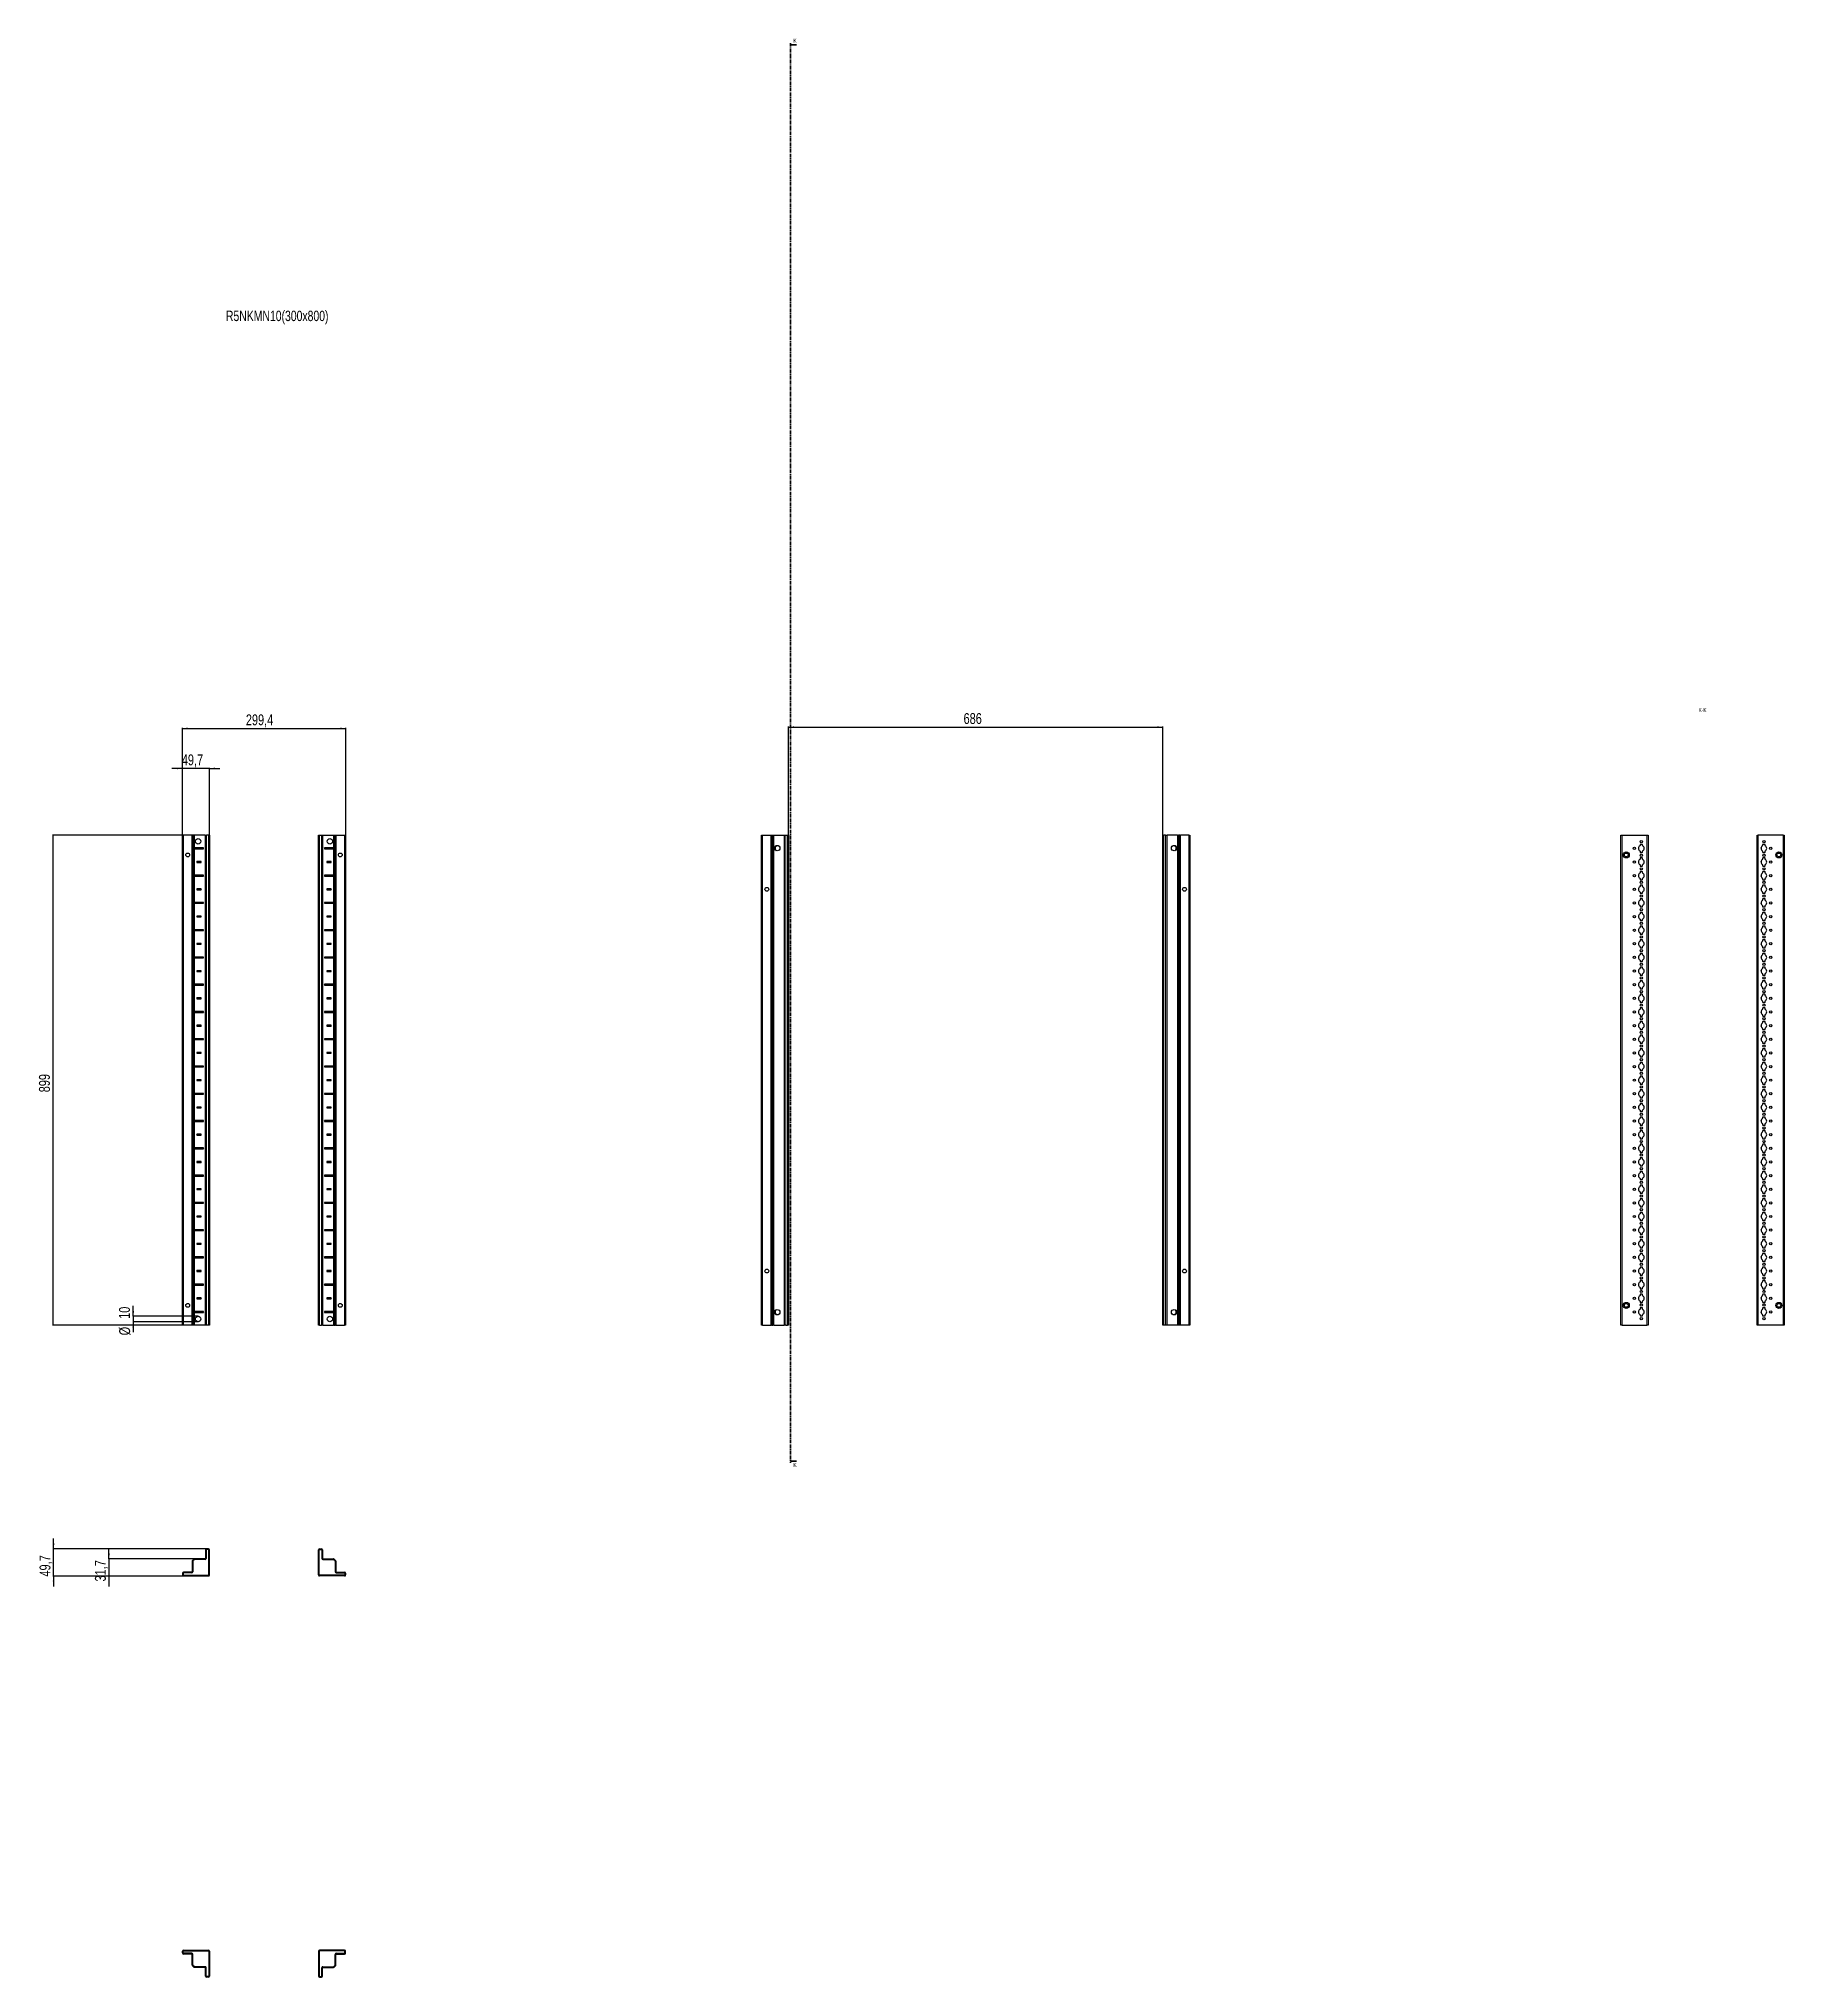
# Model space of a CAD drawing. Header units: millimetres. Extents: x -199 to 3001, y -2047 to 1507.
import ezdxf

# ---------------------------------------------------------------- set-up
doc = ezdxf.new("R2010")
doc.units = ezdxf.units.MM
doc.linetypes.add('CENTER', pattern=[10.16, 6.35, -1.27, 1.27, -1.27])
doc.layers.add('FORMAT', color=7, linetype='Continuous')
doc.styles.add('SLDTEXTSTYLE0', font='TXT', dxfattribs={"width": 0.75})
doc.dimstyles.new('SLDDIMSTYLE0', dxfattribs={"dimtxt": 20, "dimasz": 10, "dimexe": 0, "dimexo": 0.0625, "dimgap": 5, "dimtad": 2, "dimdec": 1, "dimrnd": 1e-09, "dimzin": 12, "dimdsep": 46, "dimtxsty": 'SLDTEXTSTYLE0', "dimsah": 1, "dimcen": 0.09, "dimadec": 0, "dimazin": 3, "dimtfac": 1, "dimtofl": 0, "dimtmove": 0, "dimatfit": 3, "dimfxl": 0, "dimfrac": 2, "dimtolj": 1, "dimtzin": 12, "dimarcsym": 0})
doc.dimstyles.new('SLDDIMSTYLE1', dxfattribs={"dimtxt": 20, "dimasz": 10, "dimexe": 0, "dimexo": 0.0625, "dimgap": 5, "dimtad": 2, "dimdec": 1, "dimrnd": 1e-09, "dimzin": 12, "dimdsep": 46, "dimtxsty": 'SLDTEXTSTYLE0', "dimsah": 1, "dimcen": 0.09, "dimadec": 0, "dimazin": 3, "dimtfac": 1, "dimtmove": 0, "dimatfit": 0, "dimfxl": 0, "dimfrac": 2, "dimtolj": 1, "dimtzin": 12, "dimarcsym": 0})

msp = doc.modelspace()

# ---------------------------------------------------------------- texts
at = {"color": 7, "linetype": 'Continuous', "char_height": 7, "attachment_point": 1, "style": 'SLDTEXTSTYLE0'}
for insert in [(1184.22, 1507.2), (1184.22, -1104.37)]:
    msp.add_mtext('K', dxfattribs=dict(at, insert=insert))
at = {"layer": 'FORMAT', "style": 'SLDTEXTSTYLE0'}
for s, insert, char_height, attachment_point in [('R5NKMN10(300x800)', (143.92, 1008.58), 19.05, 1), ('K-K', (2850.93, 279.8), 7, 2)]:
    msp.add_mtext(s, dxfattribs=dict(at, insert=insert, char_height=char_height, attachment_point=attachment_point))

# ---------------------------------------------------------------- blocks, each defined once
blk = doc.blocks.new('_D')
at = {"layer": 'FORMAT'}
for p, q in [((86.4, 47.2), (-174.2, 47.2)), ((-173.2, 47.2), (-173.2, -851.8)), ((86.4, -851.8), (-174.2, -851.8))]:
    blk.add_line(p, q, dxfattribs=at)
for points in [[(-173.2, 47.2), (-174.7, 37.2), (-171.6, 37.2)], [(-173.2, -851.8), (-171.6, -841.8), (-174.7, -841.8)]]:
    blk.add_solid(points, dxfattribs=at)
at = {"layer": 'FORMAT', "insert": (-198.9, -424.5), "char_height": 20, "attachment_point": 1, "rotation": 90, "style": 'SLDTEXTSTYLE0'}
blk.add_mtext('899', dxfattribs=at)
blk = doc.blocks.new('_D_1')
at = {"layer": 'FORMAT'}
for p, q in [((64, 47.2), (64, 243.6)), ((64, 242.6), (363.4, 242.6)), ((363.4, 47.2), (363.4, 243.6))]:
    blk.add_line(p, q, dxfattribs=at)
for points in [[(64, 242.6), (74, 241.1), (74, 244.2)], [(363.4, 242.6), (353.4, 244.2), (353.4, 241.1)]]:
    blk.add_solid(points, dxfattribs=at)
at = {"layer": 'FORMAT', "insert": (180.4, 268.4), "char_height": 20, "attachment_point": 1, "style": 'SLDTEXTSTYLE0'}
blk.add_mtext('299,4', dxfattribs=at)
blk = doc.blocks.new('_D_2')
at = {"layer": 'FORMAT'}
for p, q in [((64, 169.2), (44.7, 169.2)), ((64, 47.2), (64, 170.2)), ((113.7, 169.2), (64, 169.2)), ((113.7, 47.2), (113.7, 170.2)), ((113.7, 169.2), (132.9, 169.2))]:
    blk.add_line(p, q, dxfattribs=at)
for points in [[(64, 169.2), (54, 170.7), (54, 167.7)], [(113.7, 169.2), (123.7, 167.7), (123.7, 170.7)]]:
    blk.add_solid(points, dxfattribs=at)
at = {"layer": 'FORMAT', "insert": (63, 195), "char_height": 20, "attachment_point": 1, "style": 'SLDTEXTSTYLE0'}
blk.add_mtext('49,7', dxfattribs=at)
blk = doc.blocks.new('_D_3')
at = {"layer": 'FORMAT'}
for p, q in [((-26, -835.3), (-26, -816.1)), ((92.8, -835.3), (-27, -835.3)), ((92.8, -845.3), (-27, -845.3)), ((-26, -835.3), (-26, -845.3)), ((-26, -845.3), (-26, -864.5))]:
    blk.add_line(p, q, dxfattribs=at)
for points in [[(-26, -835.3), (-24.5, -825.3), (-27.6, -825.3)], [(-26, -845.3), (-27.6, -855.3), (-24.5, -855.3)]]:
    blk.add_solid(points, dxfattribs=at)
at = {"layer": 'FORMAT', "char_height": 20, "attachment_point": 1, "rotation": 90, "style": 'SLDTEXTSTYLE0'}
for s, insert in [('10', (-52.1, -840)), ('%%c', (-51.8, -870.2))]:
    blk.add_mtext(s, dxfattribs=dict(at, insert=insert))
blk = doc.blocks.new('_D_4')
at = {"layer": 'FORMAT'}
for p, q in [((1175.4, 47.2), (1175.4, 246)), ((1175.4, 245), (1861.4, 245)), ((1861.4, 47.2), (1861.4, 246))]:
    blk.add_line(p, q, dxfattribs=at)
for points in [[(1175.4, 245), (1185.4, 243.5), (1185.4, 246.5)], [(1861.4, 245), (1851.4, 246.5), (1851.4, 243.5)]]:
    blk.add_solid(points, dxfattribs=at)
at = {"layer": 'FORMAT', "insert": (1496.2, 270.8), "char_height": 20, "attachment_point": 1, "style": 'SLDTEXTSTYLE0'}
blk.add_mtext('686', dxfattribs=at)
blk = doc.blocks.new('_D_5')
at = {"layer": 'FORMAT'}
for p, q in [((-172.2, -1261.8), (-172.2, -1242.5)), ((108.5, -1261.8), (-173.2, -1261.8)), ((-172.2, -1311.5), (-172.2, -1261.8)), ((66, -1311.5), (-173.2, -1311.5)), ((-172.2, -1311.5), (-172.2, -1330.7))]:
    blk.add_line(p, q, dxfattribs=at)
for points in [[(-172.2, -1261.8), (-170.6, -1251.8), (-173.7, -1251.8)], [(-172.2, -1311.5), (-173.7, -1321.5), (-170.6, -1321.5)]]:
    blk.add_solid(points, dxfattribs=at)
at = {"layer": 'FORMAT', "insert": (-197.9, -1312.5), "char_height": 20, "attachment_point": 1, "rotation": 90, "style": 'SLDTEXTSTYLE0'}
blk.add_mtext('49,7', dxfattribs=at)
blk = doc.blocks.new('_D_6')
at = {"layer": 'FORMAT'}
for p, q in [((-70.5, -1279.8), (-70.5, -1260.5)), ((86.4, -1279.8), (-71.5, -1279.8)), ((66, -1311.5), (-71.5, -1311.5)), ((-70.5, -1279.8), (-70.5, -1311.5)), ((-70.5, -1311.5), (-70.5, -1330.7))]:
    blk.add_line(p, q, dxfattribs=at)
for points in [[(-70.5, -1279.8), (-69, -1269.8), (-72.1, -1269.8)], [(-70.5, -1311.5), (-72.1, -1321.5), (-69, -1321.5)]]:
    blk.add_solid(points, dxfattribs=at)
at = {"layer": 'FORMAT', "insert": (-96.3, -1321.5), "char_height": 20, "attachment_point": 1, "rotation": 90, "style": 'SLDTEXTSTYLE0'}
blk.add_mtext('31,7', dxfattribs=at)

# ---------------------------------------------------------------- dimensions: what is measured, and where the dimension line sits
at = {"layer": 'FORMAT'}
for base, p1, p2, angle, dimstyle, picture, middle in [((363.38, 242.62), (63.98, 47.21), (363.38, 47.21), 0, 'SLDDIMSTYLE0', '_D_1', (213.68, 242.62)), ((1861.37, 245), (1175.37, 47.21), (1861.37, 47.21), 0, 'SLDDIMSTYLE0', '_D_4', (1518.37, 245)), ((63.98, 169.21), (113.68, 47.21), (63.98, 47.21), 0, 'SLDDIMSTYLE1', '_D_2', (88.83, 169.21)), ((-173.15, -851.79), (86.42, 47.21), (86.42, -851.79), 90, 'SLDDIMSTYLE0', '_D', (-173.15, -402.29)), ((-172.17, -1261.77), (65.98, -1311.47), (108.48, -1261.77), 90, 'SLDDIMSTYLE1', '_D_5', (-172.17, -1286.62)), ((-70.54, -1311.47), (86.42, -1279.77), (65.98, -1311.47), 90, 'SLDDIMSTYLE1', '_D_6', (-70.54, -1295.62))]:
    dim = msp.add_linear_dim(base=base, p1=p1, p2=p2, angle=angle, dimstyle=dimstyle, dxfattribs=at)
    dim.commit()
    dim.dimension.update_dxf_attribs({"geometry": picture, "text_midpoint": middle, "dimtype": 160})
dim = msp.add_linear_dim(base=(-26.02, -845.29), p1=(92.83, -835.29), p2=(92.83, -845.29), angle=90, text='%%c<>', dimstyle='SLDDIMSTYLE1', dxfattribs=at)
dim.commit()
dim.dimension.update_dxf_attribs({"geometry": '_D_3', "text_midpoint": (-26.02, -840.29), "dimtype": 160})

# ---------------------------------------------------------------- linework, layer by layer
at = {"color": 7, "linetype": 'CENTER', "lineweight": 35}
msp.add_line((1179.1, 1499.09), (1179.1, -1103.67), dxfattribs=at)
at = {"color": 7, "linetype": 'Continuous', "lineweight": 35}
for p, q in [((1189.74, 1496.09), (1179.1, 1496.09)), ((1189.74, -1100.67), (1179.1, -1100.67))]:
    msp.add_line(p, q, dxfattribs=at)
at = {"color": 7, "linetype": 'Continuous', "lineweight": 25}
for p, q in [((63.98, -851.79), (63.98, 47.21)), ((63.98, 47.21), (65.98, 47.21)), ((81.33, 47.21), (65.98, 47.21)), ((81.33, 47.21), (81.98, 47.21)), ((81.98, -851.79), (81.98, 47.21)), ((81.98, 47.21), (82.56, 47.21)), ((83.77, 47.21), (82.56, 47.21)), ((83.77, -851.79), (83.77, 47.21)), ((83.8, 47.21), (83.77, 47.21)), ((83.8, -851.79), (83.8, 47.21)), ((85.01, 47.21), (83.8, 47.21)), ((85.01, 47.21), (86.42, 47.21)), ((105.83, 47.21), (86.42, 47.21)), ((105.83, 47.21), (106.48, 47.21)), ((106.48, -851.79), (106.48, 47.21)), ((106.48, 47.21), (108.48, 47.21)), ((111.68, 47.21), (108.48, 47.21)), ((111.68, 47.21), (113.68, 47.21)), ((113.68, 47.21), (113.68, -851.79)), ((313.68, -851.79), (313.68, 47.21)), ((313.68, 47.21), (315.68, 47.21)), ((315.68, 47.21), (318.88, 47.21)), ((318.88, 47.21), (320.88, 47.21)), ((320.88, 47.21), (320.88, -851.79)), ((320.88, 47.21), (321.53, 47.21)), ((321.53, 47.21), (340.93, 47.21)), ((340.93, 47.21), (342.34, 47.21)), ((342.34, 47.21), (343.55, 47.21)), ((343.55, 47.21), (343.55, -851.79)), ((343.55, 47.21), (343.58, 47.21)), ((343.58, 47.21), (343.58, -851.79)), ((343.58, 47.21), (344.79, 47.21)), ((344.79, 47.21), (345.38, 47.21)), ((345.38, 47.21), (345.38, -851.79)), ((345.38, 47.21), (346.03, 47.21)), ((346.03, 47.21), (361.38, 47.21)), ((361.38, 47.21), (363.38, 47.21)), ((363.38, 47.21), (363.38, -851.79)), ((1125.67, -851.79), (1125.67, 47.21)), ((1125.67, 47.21), (1127.67, 47.21)), ((1127.67, 47.21), (1143.02, 47.21)), ((1143.02, 47.21), (1143.67, 47.21)), ((1143.67, 23.46), (1143.67, 47.21)), ((1143.67, 47.21), (1144.25, 47.21)), ((1144.25, 47.21), (1145.46, 47.21)), ((1145.46, 47.21), (1145.46, -851.79)), ((1145.46, 47.21), (1145.49, 47.21)), ((1145.49, 47.21), (1145.49, -851.79)), ((1145.49, 47.21), (1146.7, 47.21)), ((1146.7, 47.21), (1148.11, 47.21)), ((1148.11, 47.21), (1167.52, 47.21)), ((1167.52, 47.21), (1168.17, 47.21)), ((1168.17, -851.79), (1168.17, 47.21)), ((1168.17, 47.21), (1170.17, 47.21)), ((1170.17, 47.21), (1173.37, 47.21)), ((1173.37, 47.21), (1175.37, 47.21)), ((1175.37, 47.21), (1175.37, -851.79)), ((1861.37, -851.79), (1861.37, 47.21)), ((1861.37, 47.21), (1863.37, 47.21)), ((1866.57, 47.21), (1863.37, 47.21)), ((1866.57, 47.21), (1868.57, 47.21)), ((1868.57, 47.21), (1868.57, -851.79)), ((1868.57, 47.21), (1869.22, 47.21)), ((1888.62, 47.21), (1869.22, 47.21)), ((1888.62, 47.21), (1890.03, 47.21)), ((1891.24, 47.21), (1890.03, 47.21)), ((1891.24, -851.79), (1891.24, 47.21)), ((1891.27, 47.21), (1891.24, 47.21)), ((1891.27, -851.79), (1891.27, 47.21)), ((1892.48, 47.21), (1891.27, 47.21)), ((1892.48, 47.21), (1893.07, 47.21)), ((1893.07, 47.21), (1893.07, 23.46)), ((1893.07, 47.21), (1893.72, 47.21)), ((1909.07, 47.21), (1893.72, 47.21)), ((1909.07, 47.21), (1911.07, 47.21)), ((1911.07, 47.21), (1911.07, -851.79)), ((2701.29, -851.79), (2701.29, 47.21)), ((2701.29, 47.21), (2703.29, 47.21)), ((2703.29, 47.21), (2748.99, 47.21)), ((2748.99, 47.21), (2750.99, 47.21)), ((2750.99, 47.21), (2750.99, -851.79)), ((2950.99, -851.79), (2950.99, 47.21)), ((2950.99, 47.21), (2952.99, 47.21)), ((2998.69, 47.21), (2952.99, 47.21)), ((2998.69, 47.21), (3000.69, 47.21)), ((3000.69, 47.21), (3000.69, -851.79)), ((85.93, 23.35), (85.93, 22.06)), ((86.58, 22.71), (85.93, 23.35)), ((86.58, 22.71), (85.93, 22.06)), ((102.83, 23.46), (86.42, 23.46)), ((86.42, 21.96), (102.83, 21.96)), ((102.08, 22.71), (86.58, 22.71)), ((102.08, 22.71), (102.83, 23.46)), ((102.08, 22.71), (102.83, 21.96)), ((102.83, 21.96), (102.83, 23.46)), ((325.28, 22.71), (324.53, 23.46)), ((340.93, 23.46), (324.53, 23.46)), ((324.53, 23.46), (324.53, 21.96)), ((325.28, 22.71), (324.53, 21.96)), ((324.53, 21.96), (340.93, 21.96)), ((325.28, 22.71), (340.78, 22.71)), ((340.78, 22.71), (341.42, 23.35)), ((340.78, 22.71), (341.42, 22.06)), ((341.42, 22.06), (341.42, 23.35)), ((1143.73, 23.35), (1143.67, 23.46)), ((1143.67, 23.46), (1143.67, 21.96)), ((1143.67, 21.96), (1143.73, 22.06)), ((1143.67, -26.54), (1143.67, 21.96)), ((1143.73, 22.06), (1143.73, 23.35)), ((1153.72, 27.73), (1153.72, 28.14)), ((1883.02, 28.14), (1883.02, 27.73)), ((1893.07, 23.46), (1893, 23.35)), ((1893, 23.35), (1893, 22.06)), ((1893, 22.06), (1893.07, 21.96)), ((1893.07, 21.96), (1893.07, 23.46)), ((1893.07, 21.96), (1893.07, -26.54)), ((2736.34, 29.61), (2736.34, 27.73)), ((2736.34, 17.68), (2736.34, 15.81)), ((2736.34, 4.61), (2736.34, 2.73)), ((2740.44, 30.11), (2736.84, 30.11)), ((2736.84, 15.31), (2740.44, 15.31)), ((2740.44, 5.11), (2736.84, 5.11)), ((2740.94, 27.73), (2740.94, 29.61)), ((2740.94, 15.81), (2740.94, 17.68)), ((2740.94, 2.73), (2740.94, 4.61)), ((2961.04, 29.61), (2961.04, 27.73)), ((2961.04, 17.68), (2961.04, 15.81)), ((2961.04, 4.61), (2961.04, 2.73)), ((2965.14, 30.11), (2961.54, 30.11)), ((2961.54, 15.31), (2965.14, 15.31)), ((2965.14, 5.11), (2961.54, 5.11)), ((2965.64, 27.73), (2965.64, 29.61)), ((2965.64, 15.81), (2965.64, 17.68)), ((2965.64, 2.73), (2965.64, 4.61)), ((85.93, -26.65), (85.93, -27.94)), ((86.58, -27.29), (85.93, -26.65)), ((86.58, -27.29), (85.93, -27.94)), ((102.83, -26.54), (86.42, -26.54)), ((86.42, -28.04), (102.83, -28.04)), ((102.08, -27.29), (86.58, -27.29)), ((98.33, -1.54), (90.33, -1.54)), ((90.33, -1.54), (90.33, -3.04)), ((91.08, -2.29), (90.33, -1.54)), ((91.08, -2.29), (90.33, -3.04)), ((90.33, -3.04), (98.33, -3.04)), ((97.58, -2.29), (91.08, -2.29)), ((97.58, -2.29), (98.33, -1.54)), ((97.58, -2.29), (98.33, -3.04)), ((98.33, -3.04), (98.33, -1.54)), ((102.08, -27.29), (102.83, -26.54)), ((102.08, -27.29), (102.83, -28.04)), ((102.83, -28.04), (102.83, -26.54)), ((325.28, -27.29), (324.53, -26.54)), ((340.93, -26.54), (324.53, -26.54)), ((324.53, -26.54), (324.53, -28.04)), ((325.28, -27.29), (324.53, -28.04)), ((324.53, -28.04), (340.93, -28.04)), ((325.28, -27.29), (340.78, -27.29)), ((337.03, -1.54), (329.03, -1.54)), ((329.03, -1.54), (329.03, -3.04)), ((329.78, -2.29), (329.03, -1.54)), ((329.78, -2.29), (329.03, -3.04)), ((329.03, -3.04), (337.03, -3.04)), ((329.78, -2.29), (336.28, -2.29)), ((336.28, -2.29), (337.03, -1.54)), ((336.28, -2.29), (337.03, -3.04)), ((337.03, -3.04), (337.03, -1.54)), ((340.78, -27.29), (341.42, -26.65)), ((340.78, -27.29), (341.42, -27.94)), ((341.42, -27.94), (341.42, -26.65)), ((1143.73, -26.65), (1143.67, -26.54)), ((1143.67, -26.54), (1143.67, -28.04)), ((1143.67, -28.04), (1143.73, -27.94)), ((1143.67, -76.54), (1143.67, -28.04)), ((1143.73, -27.94), (1143.73, -26.65)), ((1893.07, -26.54), (1893, -26.65)), ((1893, -26.65), (1893, -27.94)), ((1893, -27.94), (1893.07, -28.04)), ((1893.07, -28.04), (1893.07, -26.54)), ((1893.07, -28.04), (1893.07, -76.54)), ((2736.34, -7.32), (2736.34, -9.19)), ((2736.34, -20.39), (2736.34, -22.27)), ((2736.34, -32.32), (2736.34, -34.19)), ((2736.84, -9.69), (2740.44, -9.69)), ((2740.44, -19.89), (2736.84, -19.89)), ((2736.84, -34.69), (2740.44, -34.69)), ((2740.94, -9.19), (2740.94, -7.32)), ((2740.94, -22.27), (2740.94, -20.39)), ((2740.94, -34.19), (2740.94, -32.32)), ((2961.04, -7.32), (2961.04, -9.19)), ((2961.04, -20.39), (2961.04, -22.27)), ((2961.04, -32.32), (2961.04, -34.19)), ((2961.54, -9.69), (2965.14, -9.69)), ((2965.14, -19.89), (2961.54, -19.89)), ((2961.54, -34.69), (2965.14, -34.69)), ((2965.64, -9.19), (2965.64, -7.32)), ((2965.64, -22.27), (2965.64, -20.39)), ((2965.64, -34.19), (2965.64, -32.32)), ((98.33, -51.54), (90.33, -51.54)), ((90.33, -51.54), (90.33, -53.04)), ((91.08, -52.29), (90.33, -51.54)), ((91.08, -52.29), (90.33, -53.04)), ((90.33, -53.04), (98.33, -53.04)), ((97.58, -52.29), (91.08, -52.29)), ((97.58, -52.29), (98.33, -51.54)), ((97.58, -52.29), (98.33, -53.04)), ((98.33, -53.04), (98.33, -51.54)), ((329.78, -52.29), (329.03, -51.54)), ((337.03, -51.54), (329.03, -51.54)), ((329.03, -51.54), (329.03, -53.04)), ((329.78, -52.29), (329.03, -53.04)), ((329.03, -53.04), (337.03, -53.04)), ((329.78, -52.29), (336.28, -52.29)), ((336.28, -52.29), (337.03, -51.54)), ((336.28, -52.29), (337.03, -53.04)), ((337.03, -53.04), (337.03, -51.54)), ((2736.34, -45.39), (2736.34, -47.27)), ((2736.34, -57.32), (2736.34, -59.19)), ((2736.34, -70.39), (2736.34, -72.27)), ((2740.44, -44.89), (2736.84, -44.89)), ((2736.84, -59.69), (2740.44, -59.69)), ((2740.44, -69.89), (2736.84, -69.89)), ((2740.94, -47.27), (2740.94, -45.39)), ((2740.94, -59.19), (2740.94, -57.32)), ((2740.94, -72.27), (2740.94, -70.39)), ((2961.04, -45.39), (2961.04, -47.27)), ((2961.04, -57.32), (2961.04, -59.19)), ((2961.04, -70.39), (2961.04, -72.27)), ((2965.14, -44.89), (2961.54, -44.89)), ((2961.54, -59.69), (2965.14, -59.69)), ((2965.14, -69.89), (2961.54, -69.89)), ((2965.64, -47.27), (2965.64, -45.39)), ((2965.64, -59.19), (2965.64, -57.32)), ((2965.64, -72.27), (2965.64, -70.39)), ((85.93, -76.65), (85.93, -77.94)), ((86.58, -77.29), (85.93, -76.65)), ((86.58, -77.29), (85.93, -77.94)), ((102.83, -76.54), (86.42, -76.54)), ((86.42, -78.04), (102.83, -78.04)), ((102.08, -77.29), (86.58, -77.29)), ((98.33, -101.54), (90.33, -101.54)), ((90.33, -101.54), (90.33, -103.04)), ((91.08, -102.29), (90.33, -101.54)), ((91.08, -102.29), (90.33, -103.04)), ((90.33, -103.04), (98.33, -103.04)), ((97.58, -102.29), (91.08, -102.29)), ((97.58, -102.29), (98.33, -101.54)), ((97.58, -102.29), (98.33, -103.04)), ((98.33, -103.04), (98.33, -101.54)), ((102.08, -77.29), (102.83, -76.54)), ((102.08, -77.29), (102.83, -78.04)), ((102.83, -78.04), (102.83, -76.54)), ((325.28, -77.29), (324.53, -76.54)), ((340.93, -76.54), (324.53, -76.54)), ((324.53, -76.54), (324.53, -78.04)), ((325.28, -77.29), (324.53, -78.04)), ((324.53, -78.04), (340.93, -78.04)), ((325.28, -77.29), (340.78, -77.29)), ((337.03, -101.54), (329.03, -101.54)), ((329.03, -101.54), (329.03, -103.04)), ((329.78, -102.29), (329.03, -101.54)), ((329.78, -102.29), (329.03, -103.04)), ((329.03, -103.04), (337.03, -103.04)), ((329.78, -102.29), (336.28, -102.29)), ((336.28, -102.29), (337.03, -101.54)), ((336.28, -102.29), (337.03, -103.04)), ((337.03, -103.04), (337.03, -101.54)), ((340.78, -77.29), (341.42, -76.65)), ((340.78, -77.29), (341.42, -77.94)), ((341.42, -77.94), (341.42, -76.65)), ((1143.73, -76.65), (1143.67, -76.54)), ((1143.67, -76.54), (1143.67, -78.04)), ((1143.67, -78.04), (1143.73, -77.94)), ((1143.67, -126.54), (1143.67, -78.04)), ((1143.73, -77.94), (1143.73, -76.65)), ((1893.07, -76.54), (1893, -76.65)), ((1893, -76.65), (1893, -77.94)), ((1893, -77.94), (1893.07, -78.04)), ((1893.07, -78.04), (1893.07, -76.54)), ((1893.07, -78.04), (1893.07, -126.54)), ((2736.34, -82.32), (2736.34, -84.19)), ((2736.34, -95.39), (2736.34, -97.27)), ((2736.84, -84.69), (2740.44, -84.69)), ((2740.44, -94.89), (2736.84, -94.89)), ((2740.94, -84.19), (2740.94, -82.32)), ((2740.94, -97.27), (2740.94, -95.39)), ((2961.04, -82.32), (2961.04, -84.19)), ((2961.04, -95.39), (2961.04, -97.27)), ((2961.54, -84.69), (2965.14, -84.69)), ((2965.14, -94.89), (2961.54, -94.89)), ((2965.64, -84.19), (2965.64, -82.32)), ((2965.64, -97.27), (2965.64, -95.39)), ((85.93, -126.65), (85.93, -127.94)), ((86.58, -127.29), (85.93, -126.65)), ((86.58, -127.29), (85.93, -127.94)), ((102.83, -126.54), (86.42, -126.54)), ((86.42, -128.04), (102.83, -128.04)), ((102.08, -127.29), (86.58, -127.29)), ((102.08, -127.29), (102.83, -126.54)), ((102.08, -127.29), (102.83, -128.04)), ((102.83, -128.04), (102.83, -126.54)), ((325.28, -127.29), (324.53, -126.54)), ((340.93, -126.54), (324.53, -126.54)), ((324.53, -126.54), (324.53, -128.04)), ((325.28, -127.29), (324.53, -128.04)), ((324.53, -128.04), (340.93, -128.04)), ((325.28, -127.29), (340.78, -127.29)), ((340.78, -127.29), (341.42, -126.65)), ((340.78, -127.29), (341.42, -127.94)), ((341.42, -127.94), (341.42, -126.65)), ((1143.73, -126.65), (1143.67, -126.54)), ((1143.67, -126.54), (1143.67, -128.04)), ((1143.67, -128.04), (1143.73, -127.94)), ((1143.67, -176.54), (1143.67, -128.04)), ((1143.73, -127.94), (1143.73, -126.65)), ((1893.07, -126.54), (1893, -126.65)), ((1893, -126.65), (1893, -127.94)), ((1893, -127.94), (1893.07, -128.04)), ((1893.07, -128.04), (1893.07, -126.54)), ((1893.07, -128.04), (1893.07, -176.54)), ((2736.34, -107.32), (2736.34, -109.19)), ((2736.34, -120.39), (2736.34, -122.27)), ((2736.34, -132.32), (2736.34, -134.19)), ((2736.84, -109.69), (2740.44, -109.69)), ((2740.44, -119.89), (2736.84, -119.89)), ((2736.84, -134.69), (2740.44, -134.69)), ((2740.94, -109.19), (2740.94, -107.32)), ((2740.94, -122.27), (2740.94, -120.39)), ((2740.94, -134.19), (2740.94, -132.32)), ((2961.04, -107.32), (2961.04, -109.19)), ((2961.04, -120.39), (2961.04, -122.27)), ((2961.04, -132.32), (2961.04, -134.19)), ((2961.54, -109.69), (2965.14, -109.69)), ((2965.14, -119.89), (2961.54, -119.89)), ((2961.54, -134.69), (2965.14, -134.69)), ((2965.64, -109.19), (2965.64, -107.32)), ((2965.64, -122.27), (2965.64, -120.39)), ((2965.64, -134.19), (2965.64, -132.32)), ((85.93, -176.65), (85.93, -177.94)), ((86.58, -177.29), (85.93, -176.65)), ((86.58, -177.29), (85.93, -177.94)), ((102.83, -176.54), (86.42, -176.54)), ((102.08, -177.29), (86.58, -177.29)), ((98.33, -151.54), (90.33, -151.54)), ((90.33, -151.54), (90.33, -153.04)), ((91.08, -152.29), (90.33, -151.54)), ((91.08, -152.29), (90.33, -153.04)), ((90.33, -153.04), (98.33, -153.04)), ((97.58, -152.29), (91.08, -152.29)), ((97.58, -152.29), (98.33, -151.54)), ((97.58, -152.29), (98.33, -153.04)), ((98.33, -153.04), (98.33, -151.54)), ((102.08, -177.29), (102.83, -176.54)), ((102.08, -177.29), (102.83, -178.04)), ((102.83, -178.04), (102.83, -176.54)), ((325.28, -177.29), (324.53, -176.54)), ((340.93, -176.54), (324.53, -176.54)), ((324.53, -176.54), (324.53, -178.04)), ((325.28, -177.29), (324.53, -178.04)), ((325.28, -177.29), (340.78, -177.29)), ((337.03, -151.54), (329.03, -151.54)), ((329.03, -151.54), (329.03, -153.04)), ((329.78, -152.29), (329.03, -151.54)), ((329.78, -152.29), (329.03, -153.04)), ((329.03, -153.04), (337.03, -153.04)), ((329.78, -152.29), (336.28, -152.29)), ((336.28, -152.29), (337.03, -151.54)), ((336.28, -152.29), (337.03, -153.04)), ((337.03, -153.04), (337.03, -151.54)), ((340.78, -177.29), (341.42, -176.65)), ((340.78, -177.29), (341.42, -177.94)), ((341.42, -177.94), (341.42, -176.65)), ((1143.73, -176.65), (1143.67, -176.54)), ((1143.67, -176.54), (1143.67, -178.04)), ((1143.73, -177.94), (1143.73, -176.65)), ((1893.07, -176.54), (1893, -176.65)), ((1893, -176.65), (1893, -177.94)), ((1893.07, -178.04), (1893.07, -176.54)), ((2736.34, -145.39), (2736.34, -147.27)), ((2736.34, -157.32), (2736.34, -159.19)), ((2736.34, -170.39), (2736.34, -172.27)), ((2740.44, -144.89), (2736.84, -144.89)), ((2736.84, -159.69), (2740.44, -159.69)), ((2740.44, -169.89), (2736.84, -169.89)), ((2740.94, -147.27), (2740.94, -145.39)), ((2740.94, -159.19), (2740.94, -157.32)), ((2740.94, -172.27), (2740.94, -170.39)), ((2961.04, -145.39), (2961.04, -147.27)), ((2961.04, -157.32), (2961.04, -159.19)), ((2961.04, -170.39), (2961.04, -172.27)), ((2965.14, -144.89), (2961.54, -144.89)), ((2961.54, -159.69), (2965.14, -159.69)), ((2965.14, -169.89), (2961.54, -169.89)), ((2965.64, -147.27), (2965.64, -145.39)), ((2965.64, -159.19), (2965.64, -157.32)), ((2965.64, -172.27), (2965.64, -170.39)), ((86.42, -178.04), (102.83, -178.04)), ((98.33, -201.54), (90.33, -201.54)), ((90.33, -201.54), (90.33, -203.04)), ((91.08, -202.29), (90.33, -201.54)), ((91.08, -202.29), (90.33, -203.04)), ((90.33, -203.04), (98.33, -203.04)), ((97.58, -202.29), (91.08, -202.29)), ((97.58, -202.29), (98.33, -201.54)), ((97.58, -202.29), (98.33, -203.04)), ((98.33, -203.04), (98.33, -201.54)), ((324.53, -178.04), (340.93, -178.04)), ((337.03, -201.54), (329.03, -201.54)), ((329.03, -201.54), (329.03, -203.04)), ((329.78, -202.29), (329.03, -201.54)), ((329.78, -202.29), (329.03, -203.04)), ((329.03, -203.04), (337.03, -203.04)), ((329.78, -202.29), (336.28, -202.29)), ((336.28, -202.29), (337.03, -201.54)), ((336.28, -202.29), (337.03, -203.04)), ((337.03, -203.04), (337.03, -201.54)), ((1143.67, -178.04), (1143.73, -177.94)), ((1143.67, -226.54), (1143.67, -178.04)), ((1893, -177.94), (1893.07, -178.04)), ((1893.07, -178.04), (1893.07, -226.54)), ((2736.34, -182.32), (2736.34, -184.19)), ((2736.34, -195.39), (2736.34, -197.27)), ((2736.34, -207.32), (2736.34, -209.19)), ((2736.84, -184.69), (2740.44, -184.69)), ((2740.44, -194.89), (2736.84, -194.89)), ((2736.84, -209.69), (2740.44, -209.69)), ((2740.94, -184.19), (2740.94, -182.32)), ((2740.94, -197.27), (2740.94, -195.39)), ((2740.94, -209.19), (2740.94, -207.32)), ((2961.04, -182.32), (2961.04, -184.19)), ((2961.04, -195.39), (2961.04, -197.27)), ((2961.04, -207.32), (2961.04, -209.19)), ((2961.54, -184.69), (2965.14, -184.69)), ((2965.14, -194.89), (2961.54, -194.89)), ((2961.54, -209.69), (2965.14, -209.69)), ((2965.64, -184.19), (2965.64, -182.32)), ((2965.64, -197.27), (2965.64, -195.39)), ((2965.64, -209.19), (2965.64, -207.32)), ((85.93, -226.65), (85.93, -227.94)), ((86.58, -227.29), (85.93, -226.65)), ((86.58, -227.29), (85.93, -227.94)), ((102.83, -226.54), (86.42, -226.54)), ((86.42, -228.04), (102.83, -228.04)), ((102.08, -227.29), (86.58, -227.29)), ((102.08, -227.29), (102.83, -226.54)), ((102.08, -227.29), (102.83, -228.04)), ((102.83, -228.04), (102.83, -226.54)), ((325.28, -227.29), (324.53, -226.54)), ((340.93, -226.54), (324.53, -226.54)), ((324.53, -226.54), (324.53, -228.04)), ((325.28, -227.29), (324.53, -228.04)), ((324.53, -228.04), (340.93, -228.04)), ((325.28, -227.29), (340.78, -227.29)), ((340.78, -227.29), (341.42, -226.65)), ((340.78, -227.29), (341.42, -227.94)), ((341.42, -227.94), (341.42, -226.65)), ((1143.73, -226.65), (1143.67, -226.54)), ((1143.67, -226.54), (1143.67, -228.04)), ((1143.67, -228.04), (1143.73, -227.94)), ((1143.67, -276.54), (1143.67, -228.04)), ((1143.73, -227.94), (1143.73, -226.65)), ((1893.07, -226.54), (1893, -226.65)), ((1893, -226.65), (1893, -227.94)), ((1893, -227.94), (1893.07, -228.04)), ((1893.07, -228.04), (1893.07, -226.54)), ((1893.07, -228.04), (1893.07, -276.54)), ((2736.34, -220.39), (2736.34, -222.27)), ((2736.34, -232.32), (2736.34, -234.19)), ((2736.34, -245.39), (2736.34, -247.27)), ((2740.44, -219.89), (2736.84, -219.89)), ((2736.84, -234.69), (2740.44, -234.69)), ((2740.44, -244.89), (2736.84, -244.89)), ((2740.94, -222.27), (2740.94, -220.39)), ((2740.94, -234.19), (2740.94, -232.32)), ((2740.94, -247.27), (2740.94, -245.39)), ((2961.04, -220.39), (2961.04, -222.27)), ((2961.04, -232.32), (2961.04, -234.19)), ((2961.04, -245.39), (2961.04, -247.27)), ((2965.14, -219.89), (2961.54, -219.89)), ((2961.54, -234.69), (2965.14, -234.69)), ((2965.14, -244.89), (2961.54, -244.89)), ((2965.64, -222.27), (2965.64, -220.39)), ((2965.64, -234.19), (2965.64, -232.32)), ((2965.64, -247.27), (2965.64, -245.39)), ((85.93, -276.65), (85.93, -277.94)), ((86.58, -277.29), (85.93, -276.65)), ((86.58, -277.29), (85.93, -277.94)), ((102.83, -276.54), (86.42, -276.54)), ((86.42, -278.04), (102.83, -278.04)), ((102.08, -277.29), (86.58, -277.29)), ((98.33, -251.54), (90.33, -251.54)), ((90.33, -251.54), (90.33, -253.04)), ((91.08, -252.29), (90.33, -251.54)), ((91.08, -252.29), (90.33, -253.04)), ((90.33, -253.04), (98.33, -253.04)), ((97.58, -252.29), (91.08, -252.29)), ((97.58, -252.29), (98.33, -251.54)), ((97.58, -252.29), (98.33, -253.04)), ((98.33, -253.04), (98.33, -251.54)), ((102.08, -277.29), (102.83, -276.54)), ((102.08, -277.29), (102.83, -278.04)), ((102.83, -278.04), (102.83, -276.54)), ((340.93, -276.54), (324.53, -276.54)), ((324.53, -276.54), (324.53, -278.04)), ((325.28, -277.29), (324.53, -276.54)), ((325.28, -277.29), (324.53, -278.04)), ((324.53, -278.04), (340.93, -278.04)), ((325.28, -277.29), (340.78, -277.29)), ((337.03, -251.54), (329.03, -251.54)), ((329.03, -251.54), (329.03, -253.04)), ((329.78, -252.29), (329.03, -251.54)), ((329.78, -252.29), (329.03, -253.04)), ((329.03, -253.04), (337.03, -253.04)), ((329.78, -252.29), (336.28, -252.29)), ((336.28, -252.29), (337.03, -251.54)), ((336.28, -252.29), (337.03, -253.04)), ((337.03, -253.04), (337.03, -251.54)), ((340.78, -277.29), (341.42, -276.65)), ((340.78, -277.29), (341.42, -277.94)), ((341.42, -277.94), (341.42, -276.65)), ((1143.73, -276.65), (1143.67, -276.54)), ((1143.67, -276.54), (1143.67, -278.04)), ((1143.67, -278.04), (1143.73, -277.94)), ((1143.67, -326.54), (1143.67, -278.04)), ((1143.73, -277.94), (1143.73, -276.65)), ((1893.07, -276.54), (1893, -276.65)), ((1893, -276.65), (1893, -277.94)), ((1893, -277.94), (1893.07, -278.04)), ((1893.07, -278.04), (1893.07, -276.54)), ((1893.07, -278.04), (1893.07, -326.54)), ((2736.34, -257.32), (2736.34, -259.19)), ((2736.34, -270.39), (2736.34, -272.27)), ((2736.34, -282.32), (2736.34, -284.19)), ((2736.84, -259.69), (2740.44, -259.69)), ((2740.44, -269.89), (2736.84, -269.89)), ((2740.94, -259.19), (2740.94, -257.32)), ((2740.94, -272.27), (2740.94, -270.39)), ((2740.94, -284.19), (2740.94, -282.32)), ((2961.04, -257.32), (2961.04, -259.19)), ((2961.04, -270.39), (2961.04, -272.27)), ((2961.04, -282.32), (2961.04, -284.19)), ((2961.54, -259.69), (2965.14, -259.69)), ((2965.14, -269.89), (2961.54, -269.89)), ((2965.64, -259.19), (2965.64, -257.32)), ((2965.64, -272.27), (2965.64, -270.39)), ((2965.64, -284.19), (2965.64, -282.32)), ((98.33, -301.54), (90.33, -301.54)), ((90.33, -301.54), (90.33, -303.04)), ((91.08, -302.29), (90.33, -301.54)), ((91.08, -302.29), (90.33, -303.04)), ((90.33, -303.04), (98.33, -303.04)), ((97.58, -302.29), (91.08, -302.29)), ((97.58, -302.29), (98.33, -301.54)), ((97.58, -302.29), (98.33, -303.04)), ((98.33, -303.04), (98.33, -301.54)), ((337.03, -301.54), (329.03, -301.54)), ((329.03, -301.54), (329.03, -303.04)), ((329.78, -302.29), (329.03, -301.54)), ((329.78, -302.29), (329.03, -303.04)), ((329.03, -303.04), (337.03, -303.04)), ((329.78, -302.29), (336.28, -302.29)), ((336.28, -302.29), (337.03, -301.54)), ((336.28, -302.29), (337.03, -303.04)), ((337.03, -303.04), (337.03, -301.54)), ((2736.34, -295.39), (2736.34, -297.27)), ((2736.34, -307.32), (2736.34, -309.19)), ((2736.84, -284.69), (2740.44, -284.69)), ((2740.44, -294.89), (2736.84, -294.89)), ((2736.84, -309.69), (2740.44, -309.69)), ((2740.44, -319.89), (2736.84, -319.89)), ((2740.94, -297.27), (2740.94, -295.39)), ((2740.94, -309.19), (2740.94, -307.32)), ((2961.04, -295.39), (2961.04, -297.27)), ((2961.04, -307.32), (2961.04, -309.19)), ((2961.54, -284.69), (2965.14, -284.69)), ((2965.14, -294.89), (2961.54, -294.89)), ((2961.54, -309.69), (2965.14, -309.69)), ((2965.14, -319.89), (2961.54, -319.89)), ((2965.64, -297.27), (2965.64, -295.39)), ((2965.64, -309.19), (2965.64, -307.32)), ((85.93, -326.65), (85.93, -327.94)), ((86.58, -327.29), (85.93, -326.65)), ((86.58, -327.29), (85.93, -327.94)), ((102.83, -326.54), (86.42, -326.54)), ((86.42, -328.04), (102.83, -328.04)), ((102.08, -327.29), (86.58, -327.29)), ((98.33, -351.54), (90.33, -351.54)), ((90.33, -351.54), (90.33, -353.04)), ((91.08, -352.29), (90.33, -351.54)), ((91.08, -352.29), (90.33, -353.04)), ((90.33, -353.04), (98.33, -353.04)), ((97.58, -352.29), (91.08, -352.29)), ((97.58, -352.29), (98.33, -351.54)), ((97.58, -352.29), (98.33, -353.04)), ((98.33, -353.04), (98.33, -351.54)), ((102.08, -327.29), (102.83, -326.54)), ((102.08, -327.29), (102.83, -328.04)), ((102.83, -328.04), (102.83, -326.54)), ((340.93, -326.54), (324.53, -326.54)), ((324.53, -326.54), (324.53, -328.04)), ((325.28, -327.29), (324.53, -326.54)), ((325.28, -327.29), (324.53, -328.04)), ((324.53, -328.04), (340.93, -328.04)), ((325.28, -327.29), (340.78, -327.29)), ((337.03, -351.54), (329.03, -351.54)), ((329.03, -351.54), (329.03, -353.04)), ((329.78, -352.29), (329.03, -351.54)), ((329.78, -352.29), (329.03, -353.04)), ((329.03, -353.04), (337.03, -353.04)), ((329.78, -352.29), (336.28, -352.29)), ((336.28, -352.29), (337.03, -351.54)), ((336.28, -352.29), (337.03, -353.04)), ((337.03, -353.04), (337.03, -351.54)), ((340.78, -327.29), (341.42, -326.65)), ((340.78, -327.29), (341.42, -327.94)), ((341.42, -327.94), (341.42, -326.65)), ((1143.73, -326.65), (1143.67, -326.54)), ((1143.67, -326.54), (1143.67, -328.04)), ((1143.67, -328.04), (1143.73, -327.94)), ((1143.67, -376.54), (1143.67, -328.04)), ((1143.73, -327.94), (1143.73, -326.65)), ((1893.07, -326.54), (1893, -326.65)), ((1893, -326.65), (1893, -327.94)), ((1893, -327.94), (1893.07, -328.04)), ((1893.07, -328.04), (1893.07, -326.54)), ((1893.07, -328.04), (1893.07, -376.54)), ((2736.34, -320.39), (2736.34, -322.27)), ((2736.34, -332.32), (2736.34, -334.19)), ((2736.34, -345.39), (2736.34, -347.27)), ((2736.84, -334.69), (2740.44, -334.69)), ((2740.44, -344.89), (2736.84, -344.89)), ((2740.94, -322.27), (2740.94, -320.39)), ((2740.94, -334.19), (2740.94, -332.32)), ((2740.94, -347.27), (2740.94, -345.39)), ((2961.04, -320.39), (2961.04, -322.27)), ((2961.04, -332.32), (2961.04, -334.19)), ((2961.04, -345.39), (2961.04, -347.27)), ((2961.54, -334.69), (2965.14, -334.69)), ((2965.14, -344.89), (2961.54, -344.89)), ((2965.64, -322.27), (2965.64, -320.39)), ((2965.64, -334.19), (2965.64, -332.32)), ((2965.64, -347.27), (2965.64, -345.39)), ((85.93, -376.65), (85.93, -377.94)), ((86.58, -377.29), (85.93, -376.65)), ((86.58, -377.29), (85.93, -377.94)), ((102.83, -376.54), (86.42, -376.54)), ((86.42, -378.04), (102.83, -378.04)), ((102.08, -377.29), (86.58, -377.29)), ((102.08, -377.29), (102.83, -376.54)), ((102.08, -377.29), (102.83, -378.04)), ((102.83, -378.04), (102.83, -376.54)), ((340.93, -376.54), (324.53, -376.54)), ((324.53, -376.54), (324.53, -378.04)), ((325.28, -377.29), (324.53, -376.54)), ((325.28, -377.29), (324.53, -378.04)), ((324.53, -378.04), (340.93, -378.04)), ((325.28, -377.29), (340.78, -377.29)), ((340.78, -377.29), (341.42, -376.65)), ((340.78, -377.29), (341.42, -377.94)), ((341.42, -377.94), (341.42, -376.65)), ((1143.73, -376.65), (1143.67, -376.54)), ((1143.67, -376.54), (1143.67, -378.04)), ((1143.67, -378.04), (1143.73, -377.94)), ((1143.67, -426.54), (1143.67, -378.04)), ((1143.73, -377.94), (1143.73, -376.65)), ((1893.07, -376.54), (1893, -376.65)), ((1893, -376.65), (1893, -377.94)), ((1893, -377.94), (1893.07, -378.04)), ((1893.07, -378.04), (1893.07, -376.54)), ((1893.07, -378.04), (1893.07, -426.54)), ((2736.34, -357.32), (2736.34, -359.19)), ((2736.34, -370.39), (2736.34, -372.27)), ((2736.34, -382.32), (2736.34, -384.19)), ((2736.84, -359.69), (2740.44, -359.69)), ((2740.44, -369.89), (2736.84, -369.89)), ((2736.84, -384.69), (2740.44, -384.69)), ((2740.94, -359.19), (2740.94, -357.32)), ((2740.94, -372.27), (2740.94, -370.39)), ((2740.94, -384.19), (2740.94, -382.32)), ((2961.04, -357.32), (2961.04, -359.19)), ((2961.04, -370.39), (2961.04, -372.27)), ((2961.04, -382.32), (2961.04, -384.19)), ((2961.54, -359.69), (2965.14, -359.69)), ((2965.14, -369.89), (2961.54, -369.89)), ((2961.54, -384.69), (2965.14, -384.69)), ((2965.64, -359.19), (2965.64, -357.32)), ((2965.64, -372.27), (2965.64, -370.39)), ((2965.64, -384.19), (2965.64, -382.32)), ((98.33, -401.54), (90.33, -401.54)), ((90.33, -401.54), (90.33, -403.04)), ((91.08, -402.29), (90.33, -401.54)), ((91.08, -402.29), (90.33, -403.04)), ((90.33, -403.04), (98.33, -403.04)), ((97.58, -402.29), (91.08, -402.29)), ((97.58, -402.29), (98.33, -401.54)), ((97.58, -402.29), (98.33, -403.04)), ((98.33, -403.04), (98.33, -401.54)), ((337.03, -401.54), (329.03, -401.54)), ((329.03, -401.54), (329.03, -403.04)), ((329.78, -402.29), (329.03, -401.54)), ((329.78, -402.29), (329.03, -403.04)), ((329.03, -403.04), (337.03, -403.04)), ((329.78, -402.29), (336.28, -402.29)), ((336.28, -402.29), (337.03, -401.54)), ((336.28, -402.29), (337.03, -403.04)), ((337.03, -403.04), (337.03, -401.54)), ((2736.34, -395.39), (2736.34, -397.27)), ((2736.34, -407.32), (2736.34, -409.19)), ((2736.34, -420.39), (2736.34, -422.27)), ((2740.44, -394.89), (2736.84, -394.89)), ((2736.84, -409.69), (2740.44, -409.69)), ((2740.44, -419.89), (2736.84, -419.89)), ((2740.94, -397.27), (2740.94, -395.39)), ((2740.94, -409.19), (2740.94, -407.32)), ((2740.94, -422.27), (2740.94, -420.39)), ((2961.04, -395.39), (2961.04, -397.27)), ((2961.04, -407.32), (2961.04, -409.19)), ((2961.04, -420.39), (2961.04, -422.27)), ((2965.14, -394.89), (2961.54, -394.89)), ((2961.54, -409.69), (2965.14, -409.69)), ((2965.14, -419.89), (2961.54, -419.89)), ((2965.64, -397.27), (2965.64, -395.39)), ((2965.64, -409.19), (2965.64, -407.32)), ((2965.64, -422.27), (2965.64, -420.39)), ((85.93, -426.65), (85.93, -427.94)), ((86.58, -427.29), (85.93, -426.65)), ((86.58, -427.29), (85.93, -427.94)), ((102.83, -426.54), (86.42, -426.54)), ((86.42, -428.04), (102.83, -428.04)), ((102.08, -427.29), (86.58, -427.29)), ((98.33, -451.54), (90.33, -451.54)), ((90.33, -451.54), (90.33, -453.04)), ((91.08, -452.29), (90.33, -451.54)), ((91.08, -452.29), (90.33, -453.04)), ((90.33, -453.04), (98.33, -453.04)), ((97.58, -452.29), (91.08, -452.29)), ((97.58, -452.29), (98.33, -451.54)), ((97.58, -452.29), (98.33, -453.04)), ((98.33, -453.04), (98.33, -451.54)), ((102.08, -427.29), (102.83, -426.54)), ((102.08, -427.29), (102.83, -428.04)), ((102.83, -428.04), (102.83, -426.54)), ((340.93, -426.54), (324.53, -426.54)), ((324.53, -426.54), (324.53, -428.04)), ((325.28, -427.29), (324.53, -426.54)), ((325.28, -427.29), (324.53, -428.04)), ((324.53, -428.04), (340.93, -428.04)), ((325.28, -427.29), (340.78, -427.29)), ((337.03, -451.54), (329.03, -451.54)), ((329.03, -451.54), (329.03, -453.04)), ((329.78, -452.29), (329.03, -451.54)), ((329.78, -452.29), (329.03, -453.04)), ((329.03, -453.04), (337.03, -453.04)), ((329.78, -452.29), (336.28, -452.29)), ((336.28, -452.29), (337.03, -451.54)), ((336.28, -452.29), (337.03, -453.04)), ((337.03, -453.04), (337.03, -451.54)), ((340.78, -427.29), (341.42, -426.65)), ((340.78, -427.29), (341.42, -427.94)), ((341.42, -427.94), (341.42, -426.65)), ((1143.73, -426.65), (1143.67, -426.54)), ((1143.67, -426.54), (1143.67, -428.04)), ((1143.67, -428.04), (1143.73, -427.94)), ((1143.67, -476.54), (1143.67, -428.04)), ((1143.73, -427.94), (1143.73, -426.65)), ((1893.07, -426.54), (1893, -426.65)), ((1893, -426.65), (1893, -427.94)), ((1893, -427.94), (1893.07, -428.04)), ((1893.07, -428.04), (1893.07, -426.54)), ((1893.07, -428.04), (1893.07, -476.54)), ((2736.34, -432.32), (2736.34, -434.19)), ((2736.34, -445.39), (2736.34, -447.27)), ((2736.34, -457.32), (2736.34, -459.19)), ((2736.84, -434.69), (2740.44, -434.69)), ((2740.44, -444.89), (2736.84, -444.89)), ((2736.84, -459.69), (2740.44, -459.69)), ((2740.94, -434.19), (2740.94, -432.32)), ((2740.94, -447.27), (2740.94, -445.39)), ((2740.94, -459.19), (2740.94, -457.32)), ((2961.04, -432.32), (2961.04, -434.19)), ((2961.04, -445.39), (2961.04, -447.27)), ((2961.04, -457.32), (2961.04, -459.19)), ((2961.54, -434.69), (2965.14, -434.69)), ((2965.14, -444.89), (2961.54, -444.89)), ((2961.54, -459.69), (2965.14, -459.69)), ((2965.64, -434.19), (2965.64, -432.32)), ((2965.64, -447.27), (2965.64, -445.39)), ((2965.64, -459.19), (2965.64, -457.32)), ((85.93, -476.65), (85.93, -477.94)), ((86.58, -477.29), (85.93, -476.65)), ((86.58, -477.29), (85.93, -477.94)), ((102.83, -476.54), (86.42, -476.54)), ((86.42, -478.04), (102.83, -478.04)), ((102.08, -477.29), (86.58, -477.29)), ((102.08, -477.29), (102.83, -476.54)), ((102.08, -477.29), (102.83, -478.04)), ((102.83, -478.04), (102.83, -476.54)), ((340.93, -476.54), (324.53, -476.54)), ((324.53, -476.54), (324.53, -478.04)), ((325.28, -477.29), (324.53, -476.54)), ((325.28, -477.29), (324.53, -478.04)), ((324.53, -478.04), (340.93, -478.04)), ((325.28, -477.29), (340.78, -477.29)), ((340.78, -477.29), (341.42, -476.65)), ((340.78, -477.29), (341.42, -477.94)), ((341.42, -477.94), (341.42, -476.65)), ((1143.73, -476.65), (1143.67, -476.54)), ((1143.67, -476.54), (1143.67, -478.04)), ((1143.67, -478.04), (1143.73, -477.94)), ((1143.67, -526.54), (1143.67, -478.04)), ((1143.73, -477.94), (1143.73, -476.65)), ((1893.07, -476.54), (1893, -476.65)), ((1893, -476.65), (1893, -477.94)), ((1893, -477.94), (1893.07, -478.04)), ((1893.07, -478.04), (1893.07, -476.54)), ((1893.07, -478.04), (1893.07, -526.54)), ((2736.34, -470.39), (2736.34, -472.27)), ((2736.34, -482.32), (2736.34, -484.19)), ((2736.34, -495.39), (2736.34, -497.27)), ((2740.44, -469.89), (2736.84, -469.89)), ((2736.84, -484.69), (2740.44, -484.69)), ((2740.44, -494.89), (2736.84, -494.89)), ((2740.94, -472.27), (2740.94, -470.39)), ((2740.94, -484.19), (2740.94, -482.32)), ((2740.94, -497.27), (2740.94, -495.39)), ((2961.04, -470.39), (2961.04, -472.27)), ((2961.04, -482.32), (2961.04, -484.19)), ((2961.04, -495.39), (2961.04, -497.27)), ((2965.14, -469.89), (2961.54, -469.89)), ((2961.54, -484.69), (2965.14, -484.69)), ((2965.14, -494.89), (2961.54, -494.89)), ((2965.64, -472.27), (2965.64, -470.39)), ((2965.64, -484.19), (2965.64, -482.32)), ((2965.64, -497.27), (2965.64, -495.39)), ((85.93, -526.65), (85.93, -527.94)), ((86.58, -527.29), (85.93, -526.65)), ((86.58, -527.29), (85.93, -527.94)), ((102.83, -526.54), (86.42, -526.54)), ((86.42, -528.04), (102.83, -528.04)), ((102.08, -527.29), (86.58, -527.29)), ((98.33, -501.54), (90.33, -501.54)), ((90.33, -501.54), (90.33, -503.04)), ((91.08, -502.29), (90.33, -501.54)), ((91.08, -502.29), (90.33, -503.04)), ((90.33, -503.04), (98.33, -503.04)), ((97.58, -502.29), (91.08, -502.29)), ((97.58, -502.29), (98.33, -501.54)), ((97.58, -502.29), (98.33, -503.04)), ((98.33, -503.04), (98.33, -501.54)), ((102.08, -527.29), (102.83, -526.54)), ((102.08, -527.29), (102.83, -528.04)), ((102.83, -528.04), (102.83, -526.54)), ((340.93, -526.54), (324.53, -526.54)), ((324.53, -526.54), (324.53, -528.04)), ((325.28, -527.29), (324.53, -526.54)), ((325.28, -527.29), (324.53, -528.04)), ((324.53, -528.04), (340.93, -528.04)), ((325.28, -527.29), (340.78, -527.29)), ((337.03, -501.54), (329.03, -501.54)), ((329.03, -501.54), (329.03, -503.04)), ((329.78, -502.29), (329.03, -501.54)), ((329.78, -502.29), (329.03, -503.04)), ((329.03, -503.04), (337.03, -503.04)), ((329.78, -502.29), (336.28, -502.29)), ((336.28, -502.29), (337.03, -501.54)), ((336.28, -502.29), (337.03, -503.04)), ((337.03, -503.04), (337.03, -501.54)), ((340.78, -527.29), (341.42, -526.65)), ((340.78, -527.29), (341.42, -527.94)), ((341.42, -527.94), (341.42, -526.65)), ((1143.73, -526.65), (1143.67, -526.54)), ((1143.67, -526.54), (1143.67, -528.04)), ((1143.67, -528.04), (1143.73, -527.94)), ((1143.67, -576.54), (1143.67, -528.04)), ((1143.73, -527.94), (1143.73, -526.65)), ((1893.07, -526.54), (1893, -526.65)), ((1893, -526.65), (1893, -527.94)), ((1893, -527.94), (1893.07, -528.04)), ((1893.07, -528.04), (1893.07, -526.54)), ((1893.07, -528.04), (1893.07, -576.54)), ((2736.34, -507.32), (2736.34, -509.19)), ((2736.34, -520.39), (2736.34, -522.27)), ((2736.34, -532.32), (2736.34, -534.19)), ((2736.84, -509.69), (2740.44, -509.69)), ((2740.44, -519.89), (2736.84, -519.89)), ((2740.94, -509.19), (2740.94, -507.32)), ((2740.94, -522.27), (2740.94, -520.39)), ((2740.94, -534.19), (2740.94, -532.32)), ((2961.04, -507.32), (2961.04, -509.19)), ((2961.04, -520.39), (2961.04, -522.27)), ((2961.04, -532.32), (2961.04, -534.19)), ((2961.54, -509.69), (2965.14, -509.69)), ((2965.14, -519.89), (2961.54, -519.89)), ((2965.64, -509.19), (2965.64, -507.32)), ((2965.64, -522.27), (2965.64, -520.39)), ((2965.64, -534.19), (2965.64, -532.32)), ((98.33, -551.54), (90.33, -551.54)), ((90.33, -551.54), (90.33, -553.04)), ((91.08, -552.29), (90.33, -551.54)), ((91.08, -552.29), (90.33, -553.04)), ((90.33, -553.04), (98.33, -553.04)), ((97.58, -552.29), (91.08, -552.29)), ((97.58, -552.29), (98.33, -551.54)), ((97.58, -552.29), (98.33, -553.04)), ((98.33, -553.04), (98.33, -551.54)), ((337.03, -551.54), (329.03, -551.54)), ((329.03, -551.54), (329.03, -553.04)), ((329.78, -552.29), (329.03, -551.54)), ((329.78, -552.29), (329.03, -553.04)), ((329.03, -553.04), (337.03, -553.04)), ((329.78, -552.29), (336.28, -552.29)), ((336.28, -552.29), (337.03, -551.54)), ((336.28, -552.29), (337.03, -553.04)), ((337.03, -553.04), (337.03, -551.54)), ((2736.34, -545.39), (2736.34, -547.27)), ((2736.34, -557.32), (2736.34, -559.19)), ((2736.84, -534.69), (2740.44, -534.69)), ((2740.44, -544.89), (2736.84, -544.89)), ((2736.84, -559.69), (2740.44, -559.69)), ((2740.94, -547.27), (2740.94, -545.39)), ((2740.94, -559.19), (2740.94, -557.32)), ((2961.04, -545.39), (2961.04, -547.27)), ((2961.04, -557.32), (2961.04, -559.19)), ((2961.54, -534.69), (2965.14, -534.69)), ((2965.14, -544.89), (2961.54, -544.89)), ((2961.54, -559.69), (2965.14, -559.69)), ((2965.64, -547.27), (2965.64, -545.39)), ((2965.64, -559.19), (2965.64, -557.32)), ((85.93, -576.65), (85.93, -577.94)), ((86.58, -577.29), (85.93, -576.65)), ((86.58, -577.29), (85.93, -577.94)), ((102.83, -576.54), (86.42, -576.54)), ((86.42, -578.04), (102.83, -578.04)), ((102.08, -577.29), (86.58, -577.29)), ((98.33, -601.54), (90.33, -601.54)), ((90.33, -601.54), (90.33, -603.04)), ((91.08, -602.29), (90.33, -601.54)), ((91.08, -602.29), (90.33, -603.04)), ((90.33, -603.04), (98.33, -603.04)), ((97.58, -602.29), (91.08, -602.29)), ((97.58, -602.29), (98.33, -601.54)), ((97.58, -602.29), (98.33, -603.04)), ((98.33, -603.04), (98.33, -601.54)), ((102.08, -577.29), (102.83, -576.54)), ((102.08, -577.29), (102.83, -578.04)), ((102.83, -578.04), (102.83, -576.54)), ((340.93, -576.54), (324.53, -576.54)), ((324.53, -576.54), (324.53, -578.04)), ((325.28, -577.29), (324.53, -576.54)), ((325.28, -577.29), (324.53, -578.04)), ((324.53, -578.04), (340.93, -578.04)), ((325.28, -577.29), (340.78, -577.29)), ((337.03, -601.54), (329.03, -601.54)), ((329.03, -601.54), (329.03, -603.04)), ((329.78, -602.29), (329.03, -601.54)), ((329.78, -602.29), (329.03, -603.04)), ((329.03, -603.04), (337.03, -603.04)), ((329.78, -602.29), (336.28, -602.29)), ((336.28, -602.29), (337.03, -601.54)), ((336.28, -602.29), (337.03, -603.04)), ((337.03, -603.04), (337.03, -601.54)), ((340.78, -577.29), (341.42, -576.65)), ((340.78, -577.29), (341.42, -577.94)), ((341.42, -577.94), (341.42, -576.65)), ((1143.73, -576.65), (1143.67, -576.54)), ((1143.67, -576.54), (1143.67, -578.04)), ((1143.67, -578.04), (1143.73, -577.94)), ((1143.67, -626.54), (1143.67, -578.04)), ((1143.73, -577.94), (1143.73, -576.65)), ((1893.07, -576.54), (1893, -576.65)), ((1893, -576.65), (1893, -577.94)), ((1893, -577.94), (1893.07, -578.04)), ((1893.07, -578.04), (1893.07, -576.54)), ((1893.07, -578.04), (1893.07, -626.54)), ((2736.34, -570.39), (2736.34, -572.27)), ((2736.34, -582.32), (2736.34, -584.19)), ((2736.34, -595.39), (2736.34, -597.27)), ((2740.44, -569.89), (2736.84, -569.89)), ((2736.84, -584.69), (2740.44, -584.69)), ((2740.44, -594.89), (2736.84, -594.89)), ((2740.94, -572.27), (2740.94, -570.39)), ((2740.94, -584.19), (2740.94, -582.32)), ((2740.94, -597.27), (2740.94, -595.39)), ((2961.04, -570.39), (2961.04, -572.27)), ((2961.04, -582.32), (2961.04, -584.19)), ((2961.04, -595.39), (2961.04, -597.27)), ((2965.14, -569.89), (2961.54, -569.89)), ((2961.54, -584.69), (2965.14, -584.69)), ((2965.14, -594.89), (2961.54, -594.89)), ((2965.64, -572.27), (2965.64, -570.39)), ((2965.64, -584.19), (2965.64, -582.32)), ((2965.64, -597.27), (2965.64, -595.39)), ((85.93, -626.65), (85.93, -627.94)), ((86.58, -627.29), (85.93, -626.65)), ((86.58, -627.29), (85.93, -627.94)), ((102.83, -626.54), (86.42, -626.54)), ((86.42, -628.04), (102.83, -628.04)), ((102.08, -627.29), (86.58, -627.29)), ((102.08, -627.29), (102.83, -626.54)), ((102.08, -627.29), (102.83, -628.04)), ((102.83, -628.04), (102.83, -626.54)), ((340.93, -626.54), (324.53, -626.54)), ((324.53, -626.54), (324.53, -628.04)), ((325.28, -627.29), (324.53, -626.54)), ((325.28, -627.29), (324.53, -628.04)), ((324.53, -628.04), (340.93, -628.04)), ((325.28, -627.29), (340.78, -627.29)), ((340.78, -627.29), (341.42, -626.65)), ((340.78, -627.29), (341.42, -627.94)), ((341.42, -627.94), (341.42, -626.65)), ((1143.73, -626.65), (1143.67, -626.54)), ((1143.67, -626.54), (1143.67, -628.04)), ((1143.67, -628.04), (1143.73, -627.94)), ((1143.67, -676.54), (1143.67, -628.04)), ((1143.73, -627.94), (1143.73, -626.65)), ((1893.07, -626.54), (1893, -626.65)), ((1893, -626.65), (1893, -627.94)), ((1893, -627.94), (1893.07, -628.04)), ((1893.07, -628.04), (1893.07, -626.54)), ((1893.07, -628.04), (1893.07, -676.54)), ((2736.34, -607.32), (2736.34, -609.19)), ((2736.34, -620.39), (2736.34, -622.27)), ((2736.34, -632.32), (2736.34, -634.19)), ((2736.84, -609.69), (2740.44, -609.69)), ((2740.44, -619.89), (2736.84, -619.89)), ((2736.84, -634.69), (2740.44, -634.69)), ((2740.94, -609.19), (2740.94, -607.32)), ((2740.94, -622.27), (2740.94, -620.39)), ((2740.94, -634.19), (2740.94, -632.32)), ((2961.04, -607.32), (2961.04, -609.19)), ((2961.04, -620.39), (2961.04, -622.27)), ((2961.04, -632.32), (2961.04, -634.19)), ((2961.54, -609.69), (2965.14, -609.69)), ((2965.14, -619.89), (2961.54, -619.89)), ((2961.54, -634.69), (2965.14, -634.69)), ((2965.64, -609.19), (2965.64, -607.32)), ((2965.64, -622.27), (2965.64, -620.39)), ((2965.64, -634.19), (2965.64, -632.32)), ((98.33, -651.54), (90.33, -651.54)), ((90.33, -651.54), (90.33, -653.04)), ((91.08, -652.29), (90.33, -651.54)), ((91.08, -652.29), (90.33, -653.04)), ((90.33, -653.04), (98.33, -653.04)), ((97.58, -652.29), (91.08, -652.29)), ((97.58, -652.29), (98.33, -651.54)), ((97.58, -652.29), (98.33, -653.04)), ((98.33, -653.04), (98.33, -651.54)), ((337.03, -651.54), (329.03, -651.54)), ((329.03, -651.54), (329.03, -653.04)), ((329.78, -652.29), (329.03, -651.54)), ((329.78, -652.29), (329.03, -653.04)), ((329.03, -653.04), (337.03, -653.04)), ((329.78, -652.29), (336.28, -652.29)), ((336.28, -652.29), (337.03, -651.54)), ((336.28, -652.29), (337.03, -653.04)), ((337.03, -653.04), (337.03, -651.54)), ((2736.34, -645.39), (2736.34, -647.27)), ((2736.34, -657.32), (2736.34, -659.19)), ((2736.34, -670.39), (2736.34, -672.27)), ((2740.44, -644.89), (2736.84, -644.89)), ((2736.84, -659.69), (2740.44, -659.69)), ((2740.44, -669.89), (2736.84, -669.89)), ((2740.94, -647.27), (2740.94, -645.39)), ((2740.94, -659.19), (2740.94, -657.32)), ((2740.94, -672.27), (2740.94, -670.39)), ((2961.04, -645.39), (2961.04, -647.27)), ((2961.04, -657.32), (2961.04, -659.19)), ((2961.04, -670.39), (2961.04, -672.27)), ((2965.14, -644.89), (2961.54, -644.89)), ((2961.54, -659.69), (2965.14, -659.69)), ((2965.14, -669.89), (2961.54, -669.89)), ((2965.64, -647.27), (2965.64, -645.39)), ((2965.64, -659.19), (2965.64, -657.32)), ((2965.64, -672.27), (2965.64, -670.39)), ((85.93, -676.65), (85.93, -677.94)), ((86.58, -677.29), (85.93, -676.65)), ((86.58, -677.29), (85.93, -677.94)), ((102.83, -676.54), (86.42, -676.54)), ((86.42, -678.04), (102.83, -678.04)), ((102.08, -677.29), (86.58, -677.29)), ((98.33, -701.54), (90.33, -701.54)), ((90.33, -701.54), (90.33, -703.04)), ((91.08, -702.29), (90.33, -701.54)), ((91.08, -702.29), (90.33, -703.04)), ((90.33, -703.04), (98.33, -703.04)), ((97.58, -702.29), (91.08, -702.29)), ((97.58, -702.29), (98.33, -701.54)), ((97.58, -702.29), (98.33, -703.04)), ((98.33, -703.04), (98.33, -701.54)), ((102.08, -677.29), (102.83, -676.54)), ((102.08, -677.29), (102.83, -678.04)), ((102.83, -678.04), (102.83, -676.54)), ((340.93, -676.54), (324.53, -676.54)), ((324.53, -676.54), (324.53, -678.04)), ((325.28, -677.29), (324.53, -676.54)), ((325.28, -677.29), (324.53, -678.04)), ((324.53, -678.04), (340.93, -678.04)), ((325.28, -677.29), (340.78, -677.29)), ((337.03, -701.54), (329.03, -701.54)), ((329.03, -701.54), (329.03, -703.04)), ((329.78, -702.29), (329.03, -701.54)), ((329.78, -702.29), (329.03, -703.04)), ((329.03, -703.04), (337.03, -703.04)), ((329.78, -702.29), (336.28, -702.29)), ((336.28, -702.29), (337.03, -701.54)), ((336.28, -702.29), (337.03, -703.04)), ((337.03, -703.04), (337.03, -701.54)), ((340.78, -677.29), (341.42, -676.65)), ((340.78, -677.29), (341.42, -677.94)), ((341.42, -677.94), (341.42, -676.65)), ((1143.73, -676.65), (1143.67, -676.54)), ((1143.67, -676.54), (1143.67, -678.04)), ((1143.67, -678.04), (1143.73, -677.94)), ((1143.67, -726.54), (1143.67, -678.04)), ((1143.73, -677.94), (1143.73, -676.65)), ((1893.07, -676.54), (1893, -676.65)), ((1893, -676.65), (1893, -677.94)), ((1893, -677.94), (1893.07, -678.04)), ((1893.07, -678.04), (1893.07, -676.54)), ((1893.07, -678.04), (1893.07, -726.54)), ((2736.34, -682.32), (2736.34, -684.19)), ((2736.34, -695.39), (2736.34, -697.27)), ((2736.34, -707.32), (2736.34, -709.19)), ((2736.84, -684.69), (2740.44, -684.69)), ((2740.44, -694.89), (2736.84, -694.89)), ((2736.84, -709.69), (2740.44, -709.69)), ((2740.94, -684.19), (2740.94, -682.32)), ((2740.94, -697.27), (2740.94, -695.39)), ((2740.94, -709.19), (2740.94, -707.32)), ((2961.04, -682.32), (2961.04, -684.19)), ((2961.04, -695.39), (2961.04, -697.27)), ((2961.04, -707.32), (2961.04, -709.19)), ((2961.54, -684.69), (2965.14, -684.69)), ((2965.14, -694.89), (2961.54, -694.89)), ((2961.54, -709.69), (2965.14, -709.69)), ((2965.64, -684.19), (2965.64, -682.32)), ((2965.64, -697.27), (2965.64, -695.39)), ((2965.64, -709.19), (2965.64, -707.32)), ((85.93, -726.65), (85.93, -727.94)), ((86.58, -727.29), (85.93, -726.65)), ((86.58, -727.29), (85.93, -727.94)), ((102.83, -726.54), (86.42, -726.54)), ((86.42, -728.04), (102.83, -728.04)), ((102.08, -727.29), (86.58, -727.29)), ((102.08, -727.29), (102.83, -726.54)), ((102.08, -727.29), (102.83, -728.04)), ((102.83, -728.04), (102.83, -726.54)), ((340.93, -726.54), (324.53, -726.54)), ((324.53, -726.54), (324.53, -728.04)), ((325.28, -727.29), (324.53, -726.54)), ((325.28, -727.29), (324.53, -728.04)), ((324.53, -728.04), (340.93, -728.04)), ((325.28, -727.29), (340.78, -727.29)), ((340.78, -727.29), (341.42, -726.65)), ((340.78, -727.29), (341.42, -727.94)), ((341.42, -727.94), (341.42, -726.65)), ((1143.73, -726.65), (1143.67, -726.54)), ((1143.67, -726.54), (1143.67, -728.04)), ((1143.67, -728.04), (1143.73, -727.94)), ((1143.67, -776.54), (1143.67, -728.04)), ((1143.73, -727.94), (1143.73, -726.65)), ((1893.07, -726.54), (1893, -726.65)), ((1893, -726.65), (1893, -727.94)), ((1893, -727.94), (1893.07, -728.04)), ((1893.07, -728.04), (1893.07, -726.54)), ((1893.07, -728.04), (1893.07, -776.54)), ((2736.34, -720.39), (2736.34, -722.27)), ((2736.34, -732.32), (2736.34, -734.19)), ((2736.34, -745.39), (2736.34, -747.27)), ((2740.44, -719.89), (2736.84, -719.89)), ((2736.84, -734.69), (2740.44, -734.69)), ((2740.44, -744.89), (2736.84, -744.89)), ((2740.94, -722.27), (2740.94, -720.39)), ((2740.94, -734.19), (2740.94, -732.32)), ((2740.94, -747.27), (2740.94, -745.39)), ((2961.04, -720.39), (2961.04, -722.27)), ((2961.04, -732.32), (2961.04, -734.19)), ((2961.04, -745.39), (2961.04, -747.27)), ((2965.14, -719.89), (2961.54, -719.89)), ((2961.54, -734.69), (2965.14, -734.69)), ((2965.14, -744.89), (2961.54, -744.89)), ((2965.64, -722.27), (2965.64, -720.39)), ((2965.64, -734.19), (2965.64, -732.32)), ((2965.64, -747.27), (2965.64, -745.39)), ((86.58, -777.29), (85.93, -776.65)), ((85.93, -776.65), (85.93, -777.94)), ((86.58, -777.29), (85.93, -777.94)), ((102.83, -776.54), (86.42, -776.54)), ((86.42, -778.04), (102.83, -778.04)), ((102.08, -777.29), (86.58, -777.29)), ((98.33, -751.54), (90.33, -751.54)), ((90.33, -751.54), (90.33, -753.04)), ((91.08, -752.29), (90.33, -751.54)), ((91.08, -752.29), (90.33, -753.04)), ((90.33, -753.04), (98.33, -753.04)), ((97.58, -752.29), (91.08, -752.29)), ((97.58, -752.29), (98.33, -751.54)), ((97.58, -752.29), (98.33, -753.04)), ((98.33, -753.04), (98.33, -751.54)), ((102.08, -777.29), (102.83, -776.54)), ((102.08, -777.29), (102.83, -778.04)), ((102.83, -778.04), (102.83, -776.54)), ((340.93, -776.54), (324.53, -776.54)), ((324.53, -776.54), (324.53, -778.04)), ((325.28, -777.29), (324.53, -776.54)), ((325.28, -777.29), (324.53, -778.04)), ((324.53, -778.04), (340.93, -778.04)), ((325.28, -777.29), (340.78, -777.29)), ((329.03, -751.54), (329.03, -753.04)), ((337.03, -751.54), (329.03, -751.54)), ((329.78, -752.29), (329.03, -751.54)), ((329.78, -752.29), (329.03, -753.04)), ((329.03, -753.04), (337.03, -753.04)), ((329.78, -752.29), (336.28, -752.29)), ((336.28, -752.29), (337.03, -751.54)), ((336.28, -752.29), (337.03, -753.04)), ((337.03, -753.04), (337.03, -751.54)), ((340.78, -777.29), (341.42, -776.65)), ((340.78, -777.29), (341.42, -777.94)), ((341.42, -777.94), (341.42, -776.65)), ((1143.73, -776.65), (1143.67, -776.54)), ((1143.67, -776.54), (1143.67, -778.04)), ((1143.67, -778.04), (1143.73, -777.94)), ((1143.67, -826.54), (1143.67, -778.04)), ((1143.73, -777.94), (1143.73, -776.65)), ((1893.07, -776.54), (1893, -776.65)), ((1893, -776.65), (1893, -777.94)), ((1893, -777.94), (1893.07, -778.04)), ((1893.07, -778.04), (1893.07, -776.54)), ((1893.07, -778.04), (1893.07, -826.54)), ((2736.34, -757.32), (2736.34, -759.19)), ((2736.34, -770.39), (2736.34, -772.27)), ((2736.84, -759.69), (2740.44, -759.69)), ((2740.44, -769.89), (2736.84, -769.89)), ((2740.94, -759.19), (2740.94, -757.32)), ((2740.94, -772.27), (2740.94, -770.39)), ((2961.04, -757.32), (2961.04, -759.19)), ((2961.04, -770.39), (2961.04, -772.27)), ((2961.54, -759.69), (2965.14, -759.69)), ((2965.14, -769.89), (2961.54, -769.89)), ((2965.64, -759.19), (2965.64, -757.32)), ((2965.64, -772.27), (2965.64, -770.39)), ((98.33, -801.54), (90.33, -801.54)), ((90.33, -801.54), (90.33, -803.04)), ((91.08, -802.29), (90.33, -801.54)), ((91.08, -802.29), (90.33, -803.04)), ((90.33, -803.04), (98.33, -803.04)), ((97.58, -802.29), (91.08, -802.29)), ((97.58, -802.29), (98.33, -801.54)), ((97.58, -802.29), (98.33, -803.04)), ((98.33, -803.04), (98.33, -801.54)), ((329.03, -801.54), (329.03, -803.04)), ((337.03, -801.54), (329.03, -801.54)), ((329.78, -802.29), (329.03, -801.54)), ((329.78, -802.29), (329.03, -803.04)), ((329.03, -803.04), (337.03, -803.04)), ((329.78, -802.29), (336.28, -802.29)), ((336.28, -802.29), (337.03, -801.54)), ((336.28, -802.29), (337.03, -803.04)), ((337.03, -803.04), (337.03, -801.54)), ((2736.34, -782.32), (2736.34, -784.19)), ((2736.34, -795.39), (2736.34, -797.27)), ((2736.34, -807.32), (2736.34, -809.19)), ((2736.84, -784.69), (2740.44, -784.69)), ((2740.44, -794.89), (2736.84, -794.89)), ((2736.84, -809.69), (2740.44, -809.69)), ((2740.94, -784.19), (2740.94, -782.32)), ((2740.94, -797.27), (2740.94, -795.39)), ((2740.94, -809.19), (2740.94, -807.32)), ((2961.04, -782.32), (2961.04, -784.19)), ((2961.04, -795.39), (2961.04, -797.27)), ((2961.04, -807.32), (2961.04, -809.19)), ((2961.54, -784.69), (2965.14, -784.69)), ((2965.14, -794.89), (2961.54, -794.89)), ((2961.54, -809.69), (2965.14, -809.69)), ((2965.64, -784.19), (2965.64, -782.32)), ((2965.64, -797.27), (2965.64, -795.39)), ((2965.64, -809.19), (2965.64, -807.32)), ((65.98, -851.79), (63.98, -851.79)), ((81.33, -851.79), (65.98, -851.79)), ((81.98, -851.79), (81.33, -851.79)), ((82.56, -851.79), (81.98, -851.79)), ((83.77, -851.79), (82.56, -851.79)), ((83.8, -851.79), (83.77, -851.79)), ((85.01, -851.79), (83.8, -851.79)), ((86.42, -851.79), (85.01, -851.79)), ((85.93, -826.65), (85.93, -827.94)), ((86.58, -827.29), (85.93, -826.65)), ((86.58, -827.29), (85.93, -827.94)), ((102.83, -826.54), (86.42, -826.54)), ((86.42, -828.04), (102.83, -828.04)), ((105.83, -851.79), (86.42, -851.79)), ((102.08, -827.29), (86.58, -827.29)), ((102.08, -827.29), (102.83, -826.54)), ((102.08, -827.29), (102.83, -828.04)), ((102.83, -828.04), (102.83, -826.54)), ((106.48, -851.79), (105.83, -851.79)), ((108.48, -851.79), (106.48, -851.79)), ((111.68, -851.79), (108.48, -851.79)), ((113.68, -851.79), (111.68, -851.79)), ((315.68, -851.79), (313.68, -851.79)), ((315.68, -851.79), (318.88, -851.79)), ((320.88, -851.79), (318.88, -851.79)), ((321.53, -851.79), (320.88, -851.79)), ((321.53, -851.79), (340.93, -851.79)), ((340.93, -826.54), (324.53, -826.54)), ((324.53, -826.54), (324.53, -828.04)), ((325.28, -827.29), (324.53, -826.54)), ((325.28, -827.29), (324.53, -828.04)), ((324.53, -828.04), (340.93, -828.04)), ((325.28, -827.29), (340.78, -827.29)), ((340.78, -827.29), (341.42, -826.65)), ((340.78, -827.29), (341.42, -827.94)), ((342.34, -851.79), (340.93, -851.79)), ((341.42, -827.94), (341.42, -826.65)), ((342.34, -851.79), (343.55, -851.79)), ((343.55, -851.79), (343.58, -851.79)), ((343.58, -851.79), (344.79, -851.79)), ((345.38, -851.79), (344.79, -851.79)), ((346.03, -851.79), (345.38, -851.79)), ((346.03, -851.79), (361.38, -851.79)), ((363.38, -851.79), (361.38, -851.79)), ((1127.67, -851.79), (1125.67, -851.79)), ((1127.67, -851.79), (1143.02, -851.79)), ((1143.67, -851.79), (1143.02, -851.79)), ((1143.73, -826.65), (1143.67, -826.54)), ((1143.67, -826.54), (1143.67, -828.04)), ((1143.67, -828.04), (1143.73, -827.94)), ((1143.67, -851.79), (1143.67, -828.04)), ((1144.25, -851.79), (1143.67, -851.79)), ((1143.73, -827.94), (1143.73, -826.65)), ((1144.25, -851.79), (1145.46, -851.79)), ((1145.46, -851.79), (1145.49, -851.79)), ((1145.49, -851.79), (1146.7, -851.79)), ((1148.11, -851.79), (1146.7, -851.79)), ((1148.11, -851.79), (1167.52, -851.79)), ((1153.72, -832.73), (1153.72, -832.32)), ((1168.17, -851.79), (1167.52, -851.79)), ((1170.17, -851.79), (1168.17, -851.79)), ((1170.17, -851.79), (1173.37, -851.79)), ((1175.37, -851.79), (1173.37, -851.79)), ((1863.37, -851.79), (1861.37, -851.79)), ((1866.57, -851.79), (1863.37, -851.79)), ((1868.57, -851.79), (1866.57, -851.79)), ((1869.22, -851.79), (1868.57, -851.79)), ((1888.62, -851.79), (1869.22, -851.79)), ((1883.02, -832.32), (1883.02, -832.73)), ((1890.03, -851.79), (1888.62, -851.79)), ((1891.24, -851.79), (1890.03, -851.79)), ((1891.27, -851.79), (1891.24, -851.79)), ((1892.48, -851.79), (1891.27, -851.79)), ((1893.07, -851.79), (1892.48, -851.79)), ((1893.07, -826.54), (1893, -826.65)), ((1893, -826.65), (1893, -827.94)), ((1893, -827.94), (1893.07, -828.04)), ((1893.07, -828.04), (1893.07, -826.54)), ((1893.07, -828.04), (1893.07, -851.79)), ((1893.72, -851.79), (1893.07, -851.79)), ((1909.07, -851.79), (1893.72, -851.79)), ((1911.07, -851.79), (1909.07, -851.79)), ((2703.29, -851.79), (2701.29, -851.79)), ((2703.29, -851.79), (2748.99, -851.79)), ((2736.34, -820.39), (2736.34, -822.27)), ((2736.34, -832.32), (2736.34, -834.19)), ((2740.44, -819.89), (2736.84, -819.89)), ((2736.84, -834.69), (2740.44, -834.69)), ((2740.94, -822.27), (2740.94, -820.39)), ((2740.94, -834.19), (2740.94, -832.32)), ((2750.99, -851.79), (2748.99, -851.79)), ((2952.99, -851.79), (2950.99, -851.79)), ((2998.69, -851.79), (2952.99, -851.79)), ((2961.04, -820.39), (2961.04, -822.27)), ((2961.04, -832.32), (2961.04, -834.19)), ((2965.14, -819.89), (2961.54, -819.89)), ((2961.54, -834.69), (2965.14, -834.69)), ((2965.64, -822.27), (2965.64, -820.39)), ((2965.64, -834.19), (2965.64, -832.32)), ((3000.69, -851.79), (2998.69, -851.79)), ((106.48, -1263.77), (106.48, -1279.12)), ((107.83, -1263.77), (107.83, -1279.12)), ((111.68, -1261.77), (108.48, -1261.77)), ((111.68, -1263.12), (108.48, -1263.12)), ((112.33, -1309.47), (112.33, -1263.77)), ((113.68, -1309.47), (113.68, -1263.77)), ((313.68, -1309.47), (313.68, -1263.77)), ((315.03, -1309.47), (315.03, -1263.77)), ((315.68, -1261.77), (318.88, -1261.77)), ((315.68, -1263.12), (318.88, -1263.12)), ((319.53, -1263.77), (319.53, -1279.12)), ((320.88, -1263.77), (320.88, -1279.12)), ((63.98, -1306.27), (63.98, -1309.47)), ((65.33, -1306.27), (65.33, -1309.47)), ((81.33, -1304.27), (65.98, -1304.27)), ((81.33, -1305.62), (65.98, -1305.62)), ((65.98, -1310.12), (111.68, -1310.12)), ((65.98, -1311.47), (111.68, -1311.47)), ((81.98, -1284.22), (81.98, -1303.62)), ((83.77, -1281.6), (82.56, -1282.8)), ((83.33, -1284.22), (83.33, -1303.62)), ((84.72, -1282.55), (83.52, -1283.76)), ((84.72, -1282.55), (83.77, -1281.6)), ((85.01, -1280.36), (83.8, -1281.56)), ((83.8, -1281.56), (84.76, -1282.52)), ((85.96, -1281.31), (84.76, -1282.52)), ((105.83, -1279.77), (86.42, -1279.77)), ((105.83, -1281.12), (86.42, -1281.12)), ((361.38, -1310.12), (315.68, -1310.12)), ((361.38, -1311.47), (315.68, -1311.47)), ((321.53, -1279.77), (340.93, -1279.77)), ((321.53, -1281.12), (340.93, -1281.12)), ((341.39, -1281.31), (342.59, -1282.52)), ((342.34, -1280.36), (343.55, -1281.56)), ((343.55, -1281.56), (342.59, -1282.52)), ((342.63, -1282.55), (343.58, -1281.6)), ((342.63, -1282.55), (343.84, -1283.76)), ((343.58, -1281.6), (344.79, -1282.8)), ((344.03, -1284.22), (344.03, -1303.62)), ((345.38, -1284.22), (345.38, -1303.62)), ((346.03, -1304.27), (361.38, -1304.27)), ((346.03, -1305.62), (361.38, -1305.62)), ((362.03, -1306.27), (362.03, -1309.47)), ((363.38, -1306.27), (363.38, -1309.47)), ((63.98, -2002.67), (63.98, -1999.47)), ((65.33, -2002.67), (65.33, -1999.47)), ((65.98, -1997.47), (111.68, -1997.47)), ((65.98, -1998.82), (111.68, -1998.82)), ((81.33, -2003.32), (65.98, -2003.32)), ((81.33, -2004.67), (65.98, -2004.67)), ((81.98, -2024.72), (81.98, -2005.32)), ((83.33, -2024.72), (83.33, -2005.32)), ((84.72, -2026.39), (83.52, -2025.18)), ((112.33, -1999.47), (112.33, -2045.17)), ((113.68, -1999.47), (113.68, -2045.17)), ((313.68, -1999.47), (313.68, -2045.17)), ((315.03, -1999.47), (315.03, -2045.17)), ((361.38, -1997.47), (315.68, -1997.47)), ((361.38, -1998.82), (315.68, -1998.82)), ((342.63, -2026.39), (343.84, -2025.18)), ((344.03, -2024.72), (344.03, -2005.32)), ((345.38, -2024.72), (345.38, -2005.32)), ((346.03, -2003.32), (361.38, -2003.32)), ((346.03, -2004.67), (361.38, -2004.67)), ((362.03, -2002.67), (362.03, -1999.47)), ((363.38, -2002.67), (363.38, -1999.47)), ((83.77, -2027.34), (82.56, -2026.14)), ((84.72, -2026.39), (83.77, -2027.34)), ((83.8, -2027.38), (84.76, -2026.42)), ((85.01, -2028.58), (83.8, -2027.38)), ((85.96, -2027.63), (84.76, -2026.42)), ((105.83, -2027.82), (86.42, -2027.82)), ((105.83, -2029.17), (86.42, -2029.17)), ((106.48, -2045.17), (106.48, -2029.82)), ((107.83, -2045.17), (107.83, -2029.82)), ((111.68, -2045.82), (108.48, -2045.82)), ((111.68, -2047.17), (108.48, -2047.17)), ((315.68, -2045.82), (318.88, -2045.82)), ((315.68, -2047.17), (318.88, -2047.17)), ((319.53, -2045.17), (319.53, -2029.82)), ((320.88, -2045.17), (320.88, -2029.82)), ((321.53, -2027.82), (340.93, -2027.82)), ((321.53, -2029.17), (340.93, -2029.17)), ((341.39, -2027.63), (342.59, -2026.42)), ((342.34, -2028.58), (343.55, -2027.38)), ((343.55, -2027.38), (342.59, -2026.42)), ((342.63, -2026.39), (343.58, -2027.34)), ((343.58, -2027.34), (344.79, -2026.14))]:
    msp.add_line(p, q, dxfattribs=at)
at = {"color": 8, "linetype": 'Continuous', "lineweight": 18}
for p, q in [((65.98, 47.21), (65.98, -851.79)), ((81.33, -851.79), (81.33, 47.21)), ((82.56, 47.21), (82.56, -851.79)), ((85.01, -851.79), (85.01, 47.21)), ((86.42, 47.21), (86.42, 23.46)), ((105.83, -851.79), (105.83, 47.21)), ((108.48, 47.21), (108.48, -851.79)), ((111.68, -851.79), (111.68, 47.21)), ((315.68, 47.21), (315.68, -851.79)), ((318.88, -851.79), (318.88, 47.21)), ((321.53, 47.21), (321.53, -851.79)), ((340.93, 23.46), (340.93, 47.21)), ((342.34, 47.21), (342.34, -851.79)), ((344.79, -851.79), (344.79, 47.21)), ((346.03, 47.21), (346.03, -851.79)), ((361.38, -851.79), (361.38, 47.21)), ((1127.67, 47.21), (1127.67, -851.79)), ((1143.02, -851.79), (1143.02, 47.21)), ((1144.25, 47.21), (1144.25, -851.79)), ((1146.7, -851.79), (1146.7, 47.21)), ((1148.11, 47.21), (1148.11, -851.79)), ((1167.52, -851.79), (1167.52, 47.21)), ((1170.17, 47.21), (1170.17, -851.79)), ((1173.37, -851.79), (1173.37, 47.21)), ((1863.37, 47.21), (1863.37, -851.79)), ((1866.57, -851.79), (1866.57, 47.21)), ((1869.22, 47.21), (1869.22, -851.79)), ((1888.62, -851.79), (1888.62, 47.21)), ((1890.03, 47.21), (1890.03, -851.79)), ((1892.48, -851.79), (1892.48, 47.21)), ((1893.72, 47.21), (1893.72, -851.79)), ((1909.07, -851.79), (1909.07, 47.21)), ((2703.29, 47.21), (2703.29, -851.79)), ((2748.99, -851.79), (2748.99, 47.21)), ((2952.99, 47.21), (2952.99, -851.79)), ((2998.69, -851.79), (2998.69, 47.21)), ((86.42, 21.96), (86.42, -26.54)), ((340.93, -26.54), (340.93, 21.96)), ((2743.14, 20), (2743.14, 25.41)), ((2743.14, -5), (2743.14, 0.41)), ((2958.84, 25.41), (2958.84, 20)), ((2958.84, 0.41), (2958.84, -5)), ((86.42, -28.04), (86.42, -76.54)), ((340.93, -76.54), (340.93, -28.04)), ((2743.14, -30), (2743.14, -24.59)), ((2958.84, -24.59), (2958.84, -30)), ((2743.14, -55), (2743.14, -49.59)), ((2958.84, -49.59), (2958.84, -55)), ((86.42, -78.04), (86.42, -126.54)), ((340.93, -126.54), (340.93, -78.04)), ((2743.14, -80), (2743.14, -74.59)), ((2743.14, -105), (2743.14, -99.59)), ((2958.84, -74.59), (2958.84, -80)), ((2958.84, -99.59), (2958.84, -105)), ((86.42, -128.04), (86.42, -176.54)), ((340.93, -176.54), (340.93, -128.04)), ((2743.14, -130), (2743.14, -124.59)), ((2958.84, -124.59), (2958.84, -130)), ((2743.14, -155), (2743.14, -149.59)), ((2743.14, -180), (2743.14, -174.59)), ((2958.84, -149.59), (2958.84, -155)), ((2958.84, -174.59), (2958.84, -180)), ((86.42, -178.04), (86.42, -226.54)), ((340.93, -226.54), (340.93, -178.04)), ((2743.14, -205), (2743.14, -199.59)), ((2958.84, -199.59), (2958.84, -205)), ((86.42, -228.04), (86.42, -276.54)), ((340.93, -276.54), (340.93, -228.04)), ((2743.14, -230), (2743.14, -224.59)), ((2958.84, -224.59), (2958.84, -230)), ((86.42, -278.04), (86.42, -326.54)), ((340.93, -326.54), (340.93, -278.04)), ((2743.14, -255), (2743.14, -249.59)), ((2743.14, -280), (2743.14, -274.59)), ((2958.84, -249.59), (2958.84, -255)), ((2958.84, -274.59), (2958.84, -280)), ((2743.14, -305), (2743.14, -299.59)), ((2958.84, -299.59), (2958.84, -305)), ((86.42, -328.04), (86.42, -376.54)), ((340.93, -376.54), (340.93, -328.04)), ((2743.14, -330), (2743.14, -324.59)), ((2743.14, -355), (2743.14, -349.59)), ((2958.84, -324.59), (2958.84, -330)), ((2958.84, -349.59), (2958.84, -355)), ((86.42, -378.04), (86.42, -426.54)), ((340.93, -426.54), (340.93, -378.04)), ((2743.14, -380), (2743.14, -374.59)), ((2958.84, -374.59), (2958.84, -380)), ((2743.14, -405), (2743.14, -399.59)), ((2743.14, -430), (2743.14, -424.59)), ((2958.84, -399.59), (2958.84, -405)), ((2958.84, -424.59), (2958.84, -430)), ((86.42, -428.04), (86.42, -476.54)), ((340.93, -476.54), (340.93, -428.04)), ((2743.14, -455), (2743.14, -449.59)), ((2958.84, -449.59), (2958.84, -455)), ((86.42, -478.04), (86.42, -526.54)), ((340.93, -526.54), (340.93, -478.04)), ((2743.14, -480), (2743.14, -474.59)), ((2958.84, -474.59), (2958.84, -480)), ((86.42, -528.04), (86.42, -576.54)), ((340.93, -576.54), (340.93, -528.04)), ((2743.14, -505), (2743.14, -499.59)), ((2743.14, -530), (2743.14, -524.59)), ((2958.84, -499.59), (2958.84, -505)), ((2958.84, -524.59), (2958.84, -530)), ((2743.14, -555), (2743.14, -549.59)), ((2958.84, -549.59), (2958.84, -555)), ((86.42, -578.04), (86.42, -626.54)), ((340.93, -626.54), (340.93, -578.04)), ((2743.14, -580), (2743.14, -574.59)), ((2743.14, -605), (2743.14, -599.59)), ((2958.84, -574.59), (2958.84, -580)), ((2958.84, -599.59), (2958.84, -605)), ((86.42, -628.04), (86.42, -676.54)), ((340.93, -676.54), (340.93, -628.04)), ((2743.14, -630), (2743.14, -624.59)), ((2958.84, -624.59), (2958.84, -630)), ((2743.14, -655), (2743.14, -649.59)), ((2743.14, -680), (2743.14, -674.59)), ((2958.84, -649.59), (2958.84, -655)), ((2958.84, -674.59), (2958.84, -680)), ((86.42, -678.04), (86.42, -726.54)), ((340.93, -726.54), (340.93, -678.04)), ((2743.14, -705), (2743.14, -699.59)), ((2958.84, -699.59), (2958.84, -705)), ((86.42, -728.04), (86.42, -776.54)), ((340.93, -776.54), (340.93, -728.04)), ((2743.14, -730), (2743.14, -724.59)), ((2958.84, -724.59), (2958.84, -730)), ((86.42, -778.04), (86.42, -826.54)), ((340.93, -826.54), (340.93, -778.04)), ((2743.14, -755), (2743.14, -749.59)), ((2743.14, -780), (2743.14, -774.59)), ((2958.84, -749.59), (2958.84, -755)), ((2958.84, -774.59), (2958.84, -780)), ((2743.14, -805), (2743.14, -799.59)), ((2958.84, -799.59), (2958.84, -805)), ((86.42, -828.04), (86.42, -851.79)), ((340.93, -851.79), (340.93, -828.04)), ((2743.14, -830), (2743.14, -824.59)), ((2958.84, -824.59), (2958.84, -830))]:
    msp.add_line(p, q, dxfattribs=at)
at = {"color": 7, "linetype": 'Continuous', "lineweight": 25}
for centre, radius in [((92.83, 35.71), 5), ((334.53, 35.71), 5), ((2738.64, 35.21), 2.12), ((2963.34, 35.21), 2.12), ((73.83, 10.71), 3.5), ((353.53, 10.71), 3.5), ((1154.52, 23.21), 5), ((1882.22, 23.21), 5), ((2711.14, 10.71), 5.5), ((2711.14, 10.71), 3.5), ((2726.14, 22.71), 2.12), ((2738.64, 10.21), 2.12), ((2963.34, 10.21), 2.12), ((2975.84, 22.71), 2.12), ((2990.84, 10.71), 5.5), ((2990.84, 10.71), 3.5), ((2726.14, -2.29), 2.12), ((2726.14, -27.29), 2.12), ((2738.64, -14.79), 2.12), ((2963.34, -14.79), 2.12), ((2975.84, -2.29), 2.12), ((2975.84, -27.29), 2.12), ((1135.57, -52.29), 3.5), ((1901.17, -52.29), 3.5), ((2726.14, -52.29), 2.12), ((2738.64, -39.79), 2.12), ((2738.64, -64.79), 2.12), ((2963.34, -39.79), 2.12), ((2963.34, -64.79), 2.12), ((2975.84, -52.29), 2.12), ((2726.14, -77.29), 2.12), ((2726.14, -102.29), 2.12), ((2738.64, -89.79), 2.12), ((2963.34, -89.79), 2.12), ((2975.84, -77.29), 2.12), ((2975.84, -102.29), 2.12), ((2726.14, -127.29), 2.12), ((2738.64, -114.79), 2.12), ((2738.64, -139.79), 2.12), ((2963.34, -114.79), 2.12), ((2963.34, -139.79), 2.12), ((2975.84, -127.29), 2.12), ((2726.14, -152.29), 2.12), ((2726.14, -177.29), 2.12), ((2738.64, -164.79), 2.12), ((2963.34, -164.79), 2.12), ((2975.84, -152.29), 2.12), ((2975.84, -177.29), 2.12), ((2726.14, -202.29), 2.12), ((2738.64, -189.79), 2.12), ((2738.64, -214.79), 2.12), ((2963.34, -189.79), 2.12), ((2963.34, -214.79), 2.12), ((2975.84, -202.29), 2.12), ((2726.14, -227.29), 2.12), ((2738.64, -239.79), 2.12), ((2963.34, -239.79), 2.12), ((2975.84, -227.29), 2.12), ((2726.14, -252.29), 2.12), ((2726.14, -277.29), 2.12), ((2738.64, -264.79), 2.12), ((2963.34, -264.79), 2.12), ((2975.84, -252.29), 2.12), ((2975.84, -277.29), 2.12), ((2726.14, -302.29), 2.12), ((2738.64, -289.79), 2.13), ((2738.64, -314.79), 2.13), ((2963.34, -289.79), 2.12), ((2963.34, -314.79), 2.12), ((2975.84, -302.29), 2.12), ((2726.14, -327.29), 2.12), ((2726.14, -352.29), 2.12), ((2738.64, -339.79), 2.13), ((2963.34, -339.79), 2.12), ((2975.84, -327.29), 2.12), ((2975.84, -352.29), 2.12), ((2726.14, -377.29), 2.12), ((2738.64, -364.79), 2.12), ((2738.64, -389.79), 2.12), ((2963.34, -364.79), 2.12), ((2963.34, -389.79), 2.12), ((2975.84, -377.29), 2.12), ((2726.14, -402.29), 2.12), ((2726.14, -427.29), 2.12), ((2738.64, -414.79), 2.12), ((2963.34, -414.79), 2.12), ((2975.84, -402.29), 2.12), ((2975.84, -427.29), 2.12), ((2726.14, -452.29), 2.12), ((2738.64, -439.79), 2.12), ((2963.34, -439.79), 2.12), ((2975.84, -452.29), 2.12), ((2726.14, -477.29), 2.12), ((2738.64, -464.79), 2.12), ((2738.64, -489.79), 2.12), ((2963.34, -464.79), 2.12), ((2963.34, -489.79), 2.12), ((2975.84, -477.29), 2.12), ((2726.14, -502.29), 2.12), ((2726.14, -527.29), 2.12), ((2738.64, -514.79), 2.12), ((2963.34, -514.79), 2.12), ((2975.84, -502.29), 2.12), ((2975.84, -527.29), 2.12), ((2726.14, -552.29), 2.12), ((2738.64, -539.79), 2.12), ((2738.64, -564.79), 2.12), ((2963.34, -539.79), 2.12), ((2963.34, -564.79), 2.12), ((2975.84, -552.29), 2.12), ((2726.14, -577.29), 2.12), ((2726.14, -602.29), 2.12), ((2738.64, -589.79), 2.12), ((2963.34, -589.79), 2.12), ((2975.84, -577.29), 2.12), ((2975.84, -602.29), 2.12), ((2726.14, -627.29), 2.12), ((2738.64, -614.79), 2.12), ((2738.64, -639.79), 2.12), ((2963.34, -614.79), 2.12), ((2963.34, -639.79), 2.12), ((2975.84, -627.29), 2.12), ((2726.14, -652.29), 2.12), ((2726.14, -677.29), 2.12), ((2738.64, -664.79), 2.12), ((2963.34, -664.79), 2.12), ((2975.84, -652.29), 2.12), ((2975.84, -677.29), 2.12), ((2726.14, -702.29), 2.12), ((2738.64, -689.79), 2.12), ((2963.34, -689.79), 2.12), ((2975.84, -702.29), 2.12), ((2726.14, -727.29), 2.12), ((2738.64, -714.79), 2.12), ((2738.64, -739.79), 2.12), ((2963.34, -714.79), 2.12), ((2963.34, -739.79), 2.12), ((2975.84, -727.29), 2.13), ((1135.57, -752.29), 3.5), ((1901.17, -752.29), 3.5), ((2726.14, -752.29), 2.12), ((2726.14, -777.29), 2.12), ((2738.64, -764.79), 2.12), ((2963.34, -764.79), 2.12), ((2975.84, -752.29), 2.13), ((2975.84, -777.29), 2.13), ((73.83, -815.29), 3.5), ((353.53, -815.29), 3.5), ((2711.14, -815.29), 5.5), ((2711.14, -815.29), 3.5), ((2726.14, -802.29), 2.12), ((2738.64, -789.79), 2.12), ((2738.64, -814.79), 2.12), ((2963.34, -789.79), 2.12), ((2963.34, -814.79), 2.12), ((2975.84, -802.29), 2.13), ((2990.84, -815.29), 5.5), ((2990.84, -815.29), 3.5), ((92.83, -840.29), 5), ((334.53, -840.29), 5), ((1154.52, -827.79), 5), ((1882.22, -827.79), 5), ((2726.14, -827.29), 2.12), ((2738.64, -839.79), 2.12), ((2963.34, -839.79), 2.12), ((2975.84, -827.29), 2.13)]:
    msp.add_circle(centre, radius, dxfattribs=at)
for centre, radius, start, end in [((1156.02, 22.71), 5.25, 119.14074, 233.81086), ((1153.22, 27.73), 0.5, 299.14074, 0), ((1883.52, 27.73), 0.5, 180, 240.85926), ((1880.72, 22.71), 5.25, 306.18916, 60.85926), ((2738.64, 22.71), 5.25, 119.14074, 240.85926), ((2738.64, -2.29), 5.25, 119.14074, 240.85926), ((2735.84, 27.73), 0.5, 299.14074, 0), ((2735.84, 17.68), 0.5, 0, 60.85926), ((2735.84, 2.73), 0.5, 299.14074, 0), ((2736.84, 29.61), 0.5, 90, 180), ((2736.84, 15.81), 0.5, 180, 270), ((2736.84, 4.61), 0.5, 90, 180), ((2740.44, 29.61), 0.5, 0, 90), ((2740.44, 15.81), 0.5, 270, 0), ((2740.44, 4.61), 0.5, 0, 90), ((2741.44, 27.73), 0.5, 180, 240.85926), ((2741.44, 17.68), 0.5, 119.14074, 180), ((2741.44, 2.73), 0.5, 180, 240.85926), ((2738.64, 22.71), 5.25, 299.14074, 60.85926), ((2738.64, -2.29), 5.25, 299.14074, 60.85926), ((2963.34, 22.71), 5.25, 119.14074, 240.85926), ((2963.34, -2.29), 5.25, 119.14074, 240.85926), ((2960.54, 27.73), 0.5, 299.14074, 0), ((2960.54, 17.68), 0.5, 0, 60.85926), ((2960.54, 2.73), 0.5, 299.14074, 0), ((2961.54, 29.61), 0.5, 90, 180), ((2961.54, 15.81), 0.5, 180, 270), ((2961.54, 4.61), 0.5, 90, 180), ((2965.14, 29.61), 0.5, 360, 90), ((2965.14, 15.81), 0.5, 270, 0), ((2965.14, 4.61), 0.5, 0, 90), ((2966.14, 27.73), 0.5, 180, 240.85926), ((2966.14, 17.68), 0.5, 119.14074, 180), ((2966.14, 2.73), 0.5, 180, 240.85926), ((2963.34, 22.71), 5.25, 299.14074, 60.85926), ((2963.34, -2.29), 5.25, 299.14074, 60.85926), ((2738.64, -27.29), 5.25, 119.14074, 240.85926), ((2735.84, -7.32), 0.5, 0, 60.85926), ((2735.84, -22.27), 0.5, 299.14074, 0), ((2735.84, -32.32), 0.5, 0, 60.85926), ((2736.84, -9.19), 0.5, 180, 270), ((2736.84, -20.39), 0.5, 90, 180), ((2736.84, -34.19), 0.5, 180, 270), ((2740.44, -9.19), 0.5, 270, 0), ((2740.44, -20.39), 0.5, 0, 90), ((2740.44, -34.19), 0.5, 270, 0), ((2741.44, -7.32), 0.5, 119.14074, 180), ((2741.44, -22.27), 0.5, 180, 240.85926), ((2741.44, -32.32), 0.5, 119.14074, 180), ((2738.64, -27.29), 5.25, 299.14074, 60.85926), ((2963.34, -27.29), 5.25, 119.14074, 240.85926), ((2960.54, -7.32), 0.5, 0, 60.85926), ((2960.54, -22.27), 0.5, 299.14074, 0), ((2960.54, -32.32), 0.5, 0, 60.85926), ((2961.54, -9.19), 0.5, 180, 270), ((2961.54, -20.39), 0.5, 90, 180), ((2961.54, -34.19), 0.5, 180, 270), ((2965.14, -9.19), 0.5, 270, 0), ((2965.14, -20.39), 0.5, 0, 90), ((2965.14, -34.19), 0.5, 270, 0), ((2966.14, -7.32), 0.5, 119.14074, 180), ((2966.14, -22.27), 0.5, 180, 240.85926), ((2966.14, -32.32), 0.5, 119.14074, 180), ((2963.34, -27.29), 5.25, 299.14074, 60.85926), ((2738.64, -52.29), 5.25, 119.14074, 240.85926), ((2735.84, -47.27), 0.5, 299.14074, 0), ((2735.84, -57.32), 0.5, 0, 60.85926), ((2736.84, -45.39), 0.5, 90, 180), ((2736.84, -59.19), 0.5, 180, 270), ((2736.84, -70.39), 0.5, 90, 180), ((2740.44, -45.39), 0.5, 0, 90), ((2740.44, -59.19), 0.5, 270, 0), ((2740.44, -70.39), 0.5, 0, 90), ((2741.44, -47.27), 0.5, 180, 240.85926), ((2741.44, -57.32), 0.5, 119.14074, 180), ((2738.64, -52.29), 5.25, 299.14074, 60.85926), ((2963.34, -52.29), 5.25, 119.14074, 240.85926), ((2960.54, -47.27), 0.5, 299.14074, 0), ((2960.54, -57.32), 0.5, 0, 60.85926), ((2961.54, -45.39), 0.5, 90, 180), ((2961.54, -59.19), 0.5, 180, 270), ((2961.54, -70.39), 0.5, 90, 180), ((2965.14, -45.39), 0.5, 0, 90), ((2965.14, -59.19), 0.5, 270, 0), ((2965.14, -70.39), 0.5, 0, 90), ((2966.14, -47.27), 0.5, 180, 240.85926), ((2966.14, -57.32), 0.5, 119.14074, 180), ((2963.34, -52.29), 5.25, 299.14074, 60.85926), ((2738.64, -77.29), 5.25, 119.14074, 240.85926), ((2738.64, -102.29), 5.25, 119.14074, 240.85926), ((2735.84, -72.27), 0.5, 299.14074, 0), ((2735.84, -82.32), 0.5, 0, 60.85926), ((2735.84, -97.27), 0.5, 299.14074, 0), ((2736.84, -84.19), 0.5, 180, 270), ((2736.84, -95.39), 0.5, 90, 180), ((2740.44, -84.19), 0.5, 270, 0), ((2740.44, -95.39), 0.5, 0, 90), ((2741.44, -72.27), 0.5, 180, 240.85926), ((2741.44, -82.32), 0.5, 119.14074, 180), ((2741.44, -97.27), 0.5, 180, 240.85926), ((2738.64, -77.29), 5.25, 299.14074, 60.85926), ((2738.64, -102.29), 5.25, 299.14074, 60.85926), ((2963.34, -77.29), 5.25, 119.14074, 240.85926), ((2963.34, -102.29), 5.25, 119.14074, 240.85926), ((2960.54, -72.27), 0.5, 299.14074, 0), ((2960.54, -82.32), 0.5, 0, 60.85926), ((2960.54, -97.27), 0.5, 299.14074, 0), ((2961.54, -84.19), 0.5, 180, 270), ((2961.54, -95.39), 0.5, 90, 180), ((2965.14, -84.19), 0.5, 270, 0), ((2965.14, -95.39), 0.5, 0, 90), ((2966.14, -72.27), 0.5, 180, 240.85926), ((2966.14, -82.32), 0.5, 119.14074, 180), ((2966.14, -97.27), 0.5, 180, 240.85926), ((2963.34, -77.29), 5.25, 299.14074, 60.85926), ((2963.34, -102.29), 5.25, 299.14074, 60.85926), ((2738.64, -127.29), 5.25, 119.14074, 240.85926), ((2735.84, -107.32), 0.5, 0, 60.85926), ((2735.84, -122.27), 0.5, 299.14074, 0), ((2735.84, -132.32), 0.5, 0, 60.85926), ((2736.84, -109.19), 0.5, 180, 270), ((2736.84, -120.39), 0.5, 90, 180), ((2736.84, -134.19), 0.5, 180, 270), ((2740.44, -109.19), 0.5, 270, 0), ((2740.44, -120.39), 0.5, 0, 90), ((2740.44, -134.19), 0.5, 270, 0), ((2741.44, -107.32), 0.5, 119.14074, 180), ((2741.44, -122.27), 0.5, 180, 240.85926), ((2741.44, -132.32), 0.5, 119.14074, 180), ((2738.64, -127.29), 5.25, 299.14074, 60.85926), ((2963.34, -127.29), 5.25, 119.14074, 240.85926), ((2960.54, -107.32), 0.5, 0, 60.85926), ((2960.54, -122.27), 0.5, 299.14074, 0), ((2960.54, -132.32), 0.5, 0, 60.85926), ((2961.54, -109.19), 0.5, 180, 270), ((2961.54, -120.39), 0.5, 90, 180), ((2961.54, -134.19), 0.5, 180, 270), ((2965.14, -109.19), 0.5, 270, 0), ((2965.14, -120.39), 0.5, 0, 90), ((2965.14, -134.19), 0.5, 270, 0), ((2966.14, -107.32), 0.5, 119.14074, 180), ((2966.14, -122.27), 0.5, 180, 240.85926), ((2966.14, -132.32), 0.5, 119.14074, 180), ((2963.34, -127.29), 5.25, 299.14074, 60.85926), ((2738.64, -152.29), 5.25, 119.14074, 240.85926), ((2738.64, -177.29), 5.25, 119.14074, 240.85926), ((2735.84, -147.27), 0.5, 299.14074, 0), ((2735.84, -157.32), 0.5, 0, 60.85926), ((2735.84, -172.27), 0.5, 299.14074, 0), ((2736.84, -145.39), 0.5, 90, 180), ((2736.84, -159.19), 0.5, 180, 270), ((2736.84, -170.39), 0.5, 90, 180), ((2740.44, -145.39), 0.5, 0, 90), ((2740.44, -159.19), 0.5, 270, 0), ((2740.44, -170.39), 0.5, 0, 90), ((2741.44, -147.27), 0.5, 180, 240.85926), ((2741.44, -157.32), 0.5, 119.14074, 180), ((2741.44, -172.27), 0.5, 180, 240.85926), ((2738.64, -152.29), 5.25, 299.14074, 60.85926), ((2738.64, -177.29), 5.25, 299.14074, 60.85926), ((2963.34, -152.29), 5.25, 119.14074, 240.85926), ((2963.34, -177.29), 5.25, 119.14074, 240.85926), ((2960.54, -147.27), 0.5, 299.14074, 0), ((2960.54, -157.32), 0.5, 0, 60.85926), ((2960.54, -172.27), 0.5, 299.14074, 0), ((2961.54, -145.39), 0.5, 90, 180), ((2961.54, -159.19), 0.5, 180, 270), ((2961.54, -170.39), 0.5, 90, 180), ((2965.14, -145.39), 0.5, 360, 90), ((2965.14, -159.19), 0.5, 270, 0), ((2965.14, -170.39), 0.5, 0, 90), ((2966.14, -147.27), 0.5, 180, 240.85926), ((2966.14, -157.32), 0.5, 119.14074, 180), ((2966.14, -172.27), 0.5, 180, 240.85926), ((2963.34, -152.29), 5.25, 299.14074, 60.85926), ((2963.34, -177.29), 5.25, 299.14074, 60.85926), ((2738.64, -202.29), 5.25, 119.14074, 240.85926), ((2735.84, -182.32), 0.5, 0, 60.85926), ((2735.84, -197.27), 0.5, 299.14074, 0), ((2735.84, -207.32), 0.5, 0, 60.85926), ((2736.84, -184.19), 0.5, 180, 270), ((2736.84, -195.39), 0.5, 90, 180), ((2736.84, -209.19), 0.5, 180, 270), ((2740.44, -184.19), 0.5, 270, 0), ((2740.44, -195.39), 0.5, 0, 90), ((2740.44, -209.19), 0.5, 270, 0), ((2741.44, -182.32), 0.5, 119.14074, 180), ((2741.44, -197.27), 0.5, 180, 240.85926), ((2741.44, -207.32), 0.5, 119.14074, 180), ((2738.64, -202.29), 5.25, 299.14074, 60.85926), ((2963.34, -202.29), 5.25, 119.14074, 240.85926), ((2960.54, -182.32), 0.5, 0, 60.85926), ((2960.54, -197.27), 0.5, 299.14074, 0), ((2960.54, -207.32), 0.5, 0, 60.85926), ((2961.54, -184.19), 0.5, 180, 270), ((2961.54, -195.39), 0.5, 90, 180), ((2961.54, -209.19), 0.5, 180, 270), ((2965.14, -184.19), 0.5, 270, 0), ((2965.14, -195.39), 0.5, 0, 90), ((2965.14, -209.19), 0.5, 270, 0), ((2966.14, -182.32), 0.5, 119.14074, 180), ((2966.14, -197.27), 0.5, 180, 240.85926), ((2966.14, -207.32), 0.5, 119.14074, 180), ((2963.34, -202.29), 5.25, 299.14074, 60.85926), ((2738.64, -227.29), 5.25, 119.14074, 240.85926), ((2738.64, -252.29), 5.25, 119.14074, 240.85926), ((2735.84, -222.27), 0.5, 299.14074, 0), ((2735.84, -232.32), 0.5, 0, 60.85926), ((2735.84, -247.27), 0.5, 299.14074, 0), ((2736.84, -220.39), 0.5, 90, 180), ((2736.84, -234.19), 0.5, 180, 270), ((2736.84, -245.39), 0.5, 90, 180), ((2740.44, -220.39), 0.5, 0, 90), ((2740.44, -234.19), 0.5, 270, 0), ((2740.44, -245.39), 0.5, 0, 90), ((2741.44, -222.27), 0.5, 180, 240.85926), ((2741.44, -232.32), 0.5, 119.14074, 180), ((2741.44, -247.27), 0.5, 180, 240.85926), ((2738.64, -227.29), 5.25, 299.14074, 60.85926), ((2738.64, -252.29), 5.25, 299.14074, 60.85926), ((2963.34, -227.29), 5.25, 119.14074, 240.85926), ((2963.34, -252.29), 5.25, 119.14074, 240.85926), ((2960.54, -222.27), 0.5, 299.14074, 0), ((2960.54, -232.32), 0.5, 0, 60.85926), ((2960.54, -247.27), 0.5, 299.14074, 0), ((2961.54, -220.39), 0.5, 90, 180), ((2961.54, -234.19), 0.5, 180, 270), ((2961.54, -245.39), 0.5, 90, 180), ((2965.14, -220.39), 0.5, 0, 90), ((2965.14, -234.19), 0.5, 270, 0), ((2965.14, -245.39), 0.5, 0, 90), ((2966.14, -222.27), 0.5, 180, 240.85926), ((2966.14, -232.32), 0.5, 119.14074, 180), ((2966.14, -247.27), 0.5, 180, 240.85926), ((2963.34, -227.29), 5.25, 299.14074, 60.85926), ((2963.34, -252.29), 5.25, 299.14074, 60.85926), ((2738.64, -277.29), 5.25, 119.14074, 240.85926), ((2735.84, -257.32), 0.5, 0, 60.85926), ((2735.84, -272.27), 0.5, 299.14074, 0), ((2735.84, -282.32), 0.5, 0, 60.85926), ((2736.84, -259.19), 0.5, 180, 270), ((2736.84, -270.39), 0.5, 90, 180), ((2736.84, -284.19), 0.5, 180, 270), ((2740.44, -259.19), 0.5, 270, 0), ((2740.44, -270.39), 0.5, 0, 90), ((2740.44, -284.19), 0.5, 270, 0), ((2741.44, -257.32), 0.5, 119.14074, 180), ((2741.44, -272.27), 0.5, 180, 240.85926), ((2741.44, -282.32), 0.5, 119.14074, 180), ((2738.64, -277.29), 5.25, 299.14074, 60.85926), ((2963.34, -277.29), 5.25, 119.14074, 240.85926), ((2960.54, -257.32), 0.5, 0, 60.85926), ((2960.54, -272.27), 0.5, 299.14074, 0), ((2960.54, -282.32), 0.5, 0, 60.85926), ((2961.54, -259.19), 0.5, 180, 270), ((2961.54, -270.39), 0.5, 90, 180), ((2961.54, -284.19), 0.5, 180, 270), ((2965.14, -259.19), 0.5, 270, 0), ((2965.14, -270.39), 0.5, 0, 90), ((2965.14, -284.19), 0.5, 270, 0), ((2966.14, -257.32), 0.5, 119.14074, 180), ((2966.14, -272.27), 0.5, 180, 240.85926), ((2966.14, -282.32), 0.5, 119.14074, 180), ((2963.34, -277.29), 5.25, 299.14074, 60.85926), ((2738.64, -302.29), 5.25, 119.14074, 240.85926), ((2735.84, -297.27), 0.5, 299.14074, 0), ((2735.84, -307.32), 0.5, 0, 60.85926), ((2736.84, -295.39), 0.5, 90, 180), ((2736.84, -309.19), 0.5, 180, 270), ((2736.84, -320.39), 0.5, 90, 180), ((2740.44, -295.39), 0.5, 0, 90), ((2740.44, -309.19), 0.5, 270, 0), ((2740.44, -320.39), 0.5, 0, 90), ((2741.44, -297.27), 0.5, 180, 240.85926), ((2741.44, -307.32), 0.5, 119.14074, 180), ((2738.64, -302.29), 5.25, 299.14074, 60.85926), ((2963.34, -302.29), 5.25, 119.14074, 240.85926), ((2960.54, -297.27), 0.5, 299.14074, 0), ((2960.54, -307.32), 0.5, 0, 60.85926), ((2961.54, -295.39), 0.5, 90, 180), ((2961.54, -309.19), 0.5, 180, 270), ((2961.54, -320.39), 0.5, 90, 180), ((2965.14, -295.39), 0.5, 0, 90), ((2965.14, -309.19), 0.5, 270, 0), ((2965.14, -320.39), 0.5, 0, 90), ((2966.14, -297.27), 0.5, 180, 240.85926), ((2966.14, -307.32), 0.5, 119.14074, 180), ((2963.34, -302.29), 5.25, 299.14074, 60.85926), ((2738.64, -327.29), 5.25, 119.14074, 240.85926), ((2738.64, -352.29), 5.25, 119.14074, 240.85926), ((2735.84, -322.27), 0.5, 299.14074, 0), ((2735.84, -332.32), 0.5, 0, 60.85926), ((2735.84, -347.27), 0.5, 299.14074, 0), ((2736.84, -334.19), 0.5, 180, 270), ((2736.84, -345.39), 0.5, 90, 180), ((2740.44, -334.19), 0.5, 270, 0), ((2740.44, -345.39), 0.5, 0, 90), ((2741.44, -322.27), 0.5, 180, 240.85926), ((2741.44, -332.32), 0.5, 119.14074, 180), ((2741.44, -347.27), 0.5, 180, 240.85926), ((2738.64, -327.29), 5.25, 299.14074, 60.85926), ((2738.64, -352.29), 5.25, 299.14074, 60.85926), ((2963.34, -327.29), 5.25, 119.14074, 240.85926), ((2963.34, -352.29), 5.25, 119.14074, 240.85926), ((2960.54, -322.27), 0.5, 299.14074, 0), ((2960.54, -332.32), 0.5, 0, 60.85926), ((2960.54, -347.27), 0.5, 299.14074, 0), ((2961.54, -334.19), 0.5, 180, 270), ((2961.54, -345.39), 0.5, 90, 180), ((2965.14, -334.19), 0.5, 270, 0), ((2965.14, -345.39), 0.5, 0, 90), ((2966.14, -322.27), 0.5, 180, 240.85926), ((2966.14, -332.32), 0.5, 119.14074, 180), ((2966.14, -347.27), 0.5, 180, 240.85926), ((2963.34, -327.29), 5.25, 299.14074, 60.85926), ((2963.34, -352.29), 5.25, 299.14074, 60.85926), ((2738.64, -377.29), 5.25, 119.14074, 240.85926), ((2735.84, -357.32), 0.5, 0, 60.85926), ((2735.84, -372.27), 0.5, 299.14074, 0), ((2735.84, -382.32), 0.5, 0, 60.85926), ((2736.84, -359.19), 0.5, 180, 270), ((2736.84, -370.39), 0.5, 90, 180), ((2736.84, -384.19), 0.5, 180, 270), ((2740.44, -359.19), 0.5, 270, 0), ((2740.44, -370.39), 0.5, 0, 90), ((2740.44, -384.19), 0.5, 270, 0), ((2741.44, -357.32), 0.5, 119.14074, 180), ((2741.44, -372.27), 0.5, 180, 240.85926), ((2741.44, -382.32), 0.5, 119.14074, 180), ((2738.64, -377.29), 5.25, 299.14074, 60.85926), ((2963.34, -377.29), 5.25, 119.14074, 240.85926), ((2960.54, -357.32), 0.5, 0, 60.85926), ((2960.54, -372.27), 0.5, 299.14074, 0), ((2960.54, -382.32), 0.5, 0, 60.85926), ((2961.54, -359.19), 0.5, 180, 270), ((2961.54, -370.39), 0.5, 90, 180), ((2961.54, -384.19), 0.5, 180, 270), ((2965.14, -359.19), 0.5, 270, 0), ((2965.14, -370.39), 0.5, 0, 90), ((2965.14, -384.19), 0.5, 270, 0), ((2966.14, -357.32), 0.5, 119.14074, 180), ((2966.14, -372.27), 0.5, 180, 240.85926), ((2966.14, -382.32), 0.5, 119.14074, 180), ((2963.34, -377.29), 5.25, 299.14074, 60.85926), ((2738.64, -402.29), 5.25, 119.14074, 240.85926), ((2738.64, -427.29), 5.25, 119.14074, 240.85926), ((2735.84, -397.27), 0.5, 299.14074, 0), ((2735.84, -407.32), 0.5, 0, 60.85926), ((2735.84, -422.27), 0.5, 299.14074, 0), ((2736.84, -395.39), 0.5, 90, 180), ((2736.84, -409.19), 0.5, 180, 270), ((2736.84, -420.39), 0.5, 90, 180), ((2740.44, -395.39), 0.5, 0, 90), ((2740.44, -409.19), 0.5, 270, 0), ((2740.44, -420.39), 0.5, 0, 90), ((2741.44, -397.27), 0.5, 180, 240.85926), ((2741.44, -407.32), 0.5, 119.14074, 180), ((2741.44, -422.27), 0.5, 180, 240.85926), ((2738.64, -402.29), 5.25, 299.14074, 60.85926), ((2738.64, -427.29), 5.25, 299.14074, 60.85926), ((2963.34, -402.29), 5.25, 119.14074, 240.85926), ((2963.34, -427.29), 5.25, 119.14074, 240.85926), ((2960.54, -397.27), 0.5, 299.14074, 0), ((2960.54, -407.32), 0.5, 0, 60.85926), ((2960.54, -422.27), 0.5, 299.14074, 0), ((2961.54, -395.39), 0.5, 90, 180), ((2961.54, -409.19), 0.5, 180, 270), ((2961.54, -420.39), 0.5, 90, 180), ((2965.14, -395.39), 0.5, 0, 90), ((2965.14, -409.19), 0.5, 270, 0), ((2965.14, -420.39), 0.5, 0, 90), ((2966.14, -397.27), 0.5, 180, 240.85926), ((2966.14, -407.32), 0.5, 119.14074, 180), ((2966.14, -422.27), 0.5, 180, 240.85926), ((2963.34, -402.29), 5.25, 299.14074, 60.85926), ((2963.34, -427.29), 5.25, 299.14074, 60.85926), ((2738.64, -452.29), 5.25, 119.14074, 240.85926), ((2735.84, -432.32), 0.5, 0, 60.85926), ((2735.84, -447.27), 0.5, 299.14074, 0), ((2735.84, -457.32), 0.5, 0, 60.85926), ((2736.84, -434.19), 0.5, 180, 270), ((2736.84, -445.39), 0.5, 90, 180), ((2736.84, -459.19), 0.5, 180, 270), ((2740.44, -434.19), 0.5, 270, 0), ((2740.44, -445.39), 0.5, 0, 90), ((2740.44, -459.19), 0.5, 270, 0), ((2741.44, -432.32), 0.5, 119.14074, 180), ((2741.44, -447.27), 0.5, 180, 240.85926), ((2741.44, -457.32), 0.5, 119.14074, 180), ((2738.64, -452.29), 5.25, 299.14074, 60.85926), ((2963.34, -452.29), 5.25, 119.14074, 240.85926), ((2960.54, -432.32), 0.5, 0, 60.85926), ((2960.54, -447.27), 0.5, 299.14074, 0), ((2960.54, -457.32), 0.5, 0, 60.85926), ((2961.54, -434.19), 0.5, 180, 270), ((2961.54, -445.39), 0.5, 90, 180), ((2961.54, -459.19), 0.5, 180, 270), ((2965.14, -434.19), 0.5, 270, 0), ((2965.14, -445.39), 0.5, 0, 90), ((2965.14, -459.19), 0.5, 270, 0), ((2966.14, -432.32), 0.5, 119.14074, 180), ((2966.14, -447.27), 0.5, 180, 240.85926), ((2966.14, -457.32), 0.5, 119.14074, 180), ((2963.34, -452.29), 5.25, 299.14074, 60.85926), ((2738.64, -477.29), 5.25, 119.14074, 240.85926), ((2735.84, -472.27), 0.5, 299.14074, 0), ((2735.84, -482.32), 0.5, 0, 60.85926), ((2735.84, -497.27), 0.5, 299.14074, 0), ((2736.84, -470.39), 0.5, 90, 180), ((2736.84, -484.19), 0.5, 180, 270), ((2736.84, -495.39), 0.5, 90, 180), ((2740.44, -470.39), 0.5, 0, 90), ((2740.44, -484.19), 0.5, 270, 0), ((2740.44, -495.39), 0.5, 0, 90), ((2741.44, -472.27), 0.5, 180, 240.85926), ((2741.44, -482.32), 0.5, 119.14074, 180), ((2741.44, -497.27), 0.5, 180, 240.85926), ((2738.64, -477.29), 5.25, 299.14074, 60.85926), ((2963.34, -477.29), 5.25, 119.14074, 240.85926), ((2960.54, -472.27), 0.5, 299.14074, 0), ((2960.54, -482.32), 0.5, 0, 60.85926), ((2960.54, -497.27), 0.5, 299.14074, 0), ((2961.54, -470.39), 0.5, 90, 180), ((2961.54, -484.19), 0.5, 180, 270), ((2961.54, -495.39), 0.5, 90, 180), ((2965.14, -470.39), 0.5, 0, 90), ((2965.14, -484.19), 0.5, 270, 0), ((2965.14, -495.39), 0.5, 0, 90), ((2966.14, -472.27), 0.5, 180, 240.85926), ((2966.14, -482.32), 0.5, 119.14074, 180), ((2966.14, -497.27), 0.5, 180, 240.85926), ((2963.34, -477.29), 5.25, 299.14074, 60.85926), ((2738.64, -502.29), 5.25, 119.14074, 240.85926), ((2738.64, -527.29), 5.25, 119.14074, 240.85926), ((2735.84, -507.32), 0.5, 0, 60.85926), ((2735.84, -522.27), 0.5, 299.14074, 0), ((2735.84, -532.32), 0.5, 0, 60.85926), ((2736.84, -509.19), 0.5, 180, 270), ((2736.84, -520.39), 0.5, 90, 180), ((2740.44, -509.19), 0.5, 270, 0), ((2740.44, -520.39), 0.5, 0, 90), ((2741.44, -507.32), 0.5, 119.14074, 180), ((2741.44, -522.27), 0.5, 180, 240.85926), ((2741.44, -532.32), 0.5, 119.14074, 180), ((2738.64, -502.29), 5.25, 299.14074, 60.85926), ((2738.64, -527.29), 5.25, 299.14074, 60.85926), ((2963.34, -502.29), 5.25, 119.14074, 240.85926), ((2963.34, -527.29), 5.25, 119.14074, 240.85926), ((2960.54, -507.32), 0.5, 0, 60.85926), ((2960.54, -522.27), 0.5, 299.14074, 0), ((2960.54, -532.32), 0.5, 0, 60.85926), ((2961.54, -509.19), 0.5, 180, 270), ((2961.54, -520.39), 0.5, 90, 180), ((2965.14, -509.19), 0.5, 270, 0), ((2965.14, -520.39), 0.5, 0, 90), ((2966.14, -507.32), 0.5, 119.14074, 180), ((2966.14, -522.27), 0.5, 180, 240.85926), ((2966.14, -532.32), 0.5, 119.14074, 180), ((2963.34, -502.29), 5.25, 299.14074, 60.85926), ((2963.34, -527.29), 5.25, 299.14074, 60.85926), ((2738.64, -552.29), 5.25, 119.14074, 240.85926), ((2735.84, -547.27), 0.5, 299.14074, 0), ((2735.84, -557.32), 0.5, 0, 60.85926), ((2736.84, -534.19), 0.5, 180, 270), ((2736.84, -545.39), 0.5, 90, 180), ((2736.84, -559.19), 0.5, 180, 270), ((2740.44, -534.19), 0.5, 270, 0), ((2740.44, -545.39), 0.5, 0, 90), ((2740.44, -559.19), 0.5, 270, 0), ((2741.44, -547.27), 0.5, 180, 240.85926), ((2741.44, -557.32), 0.5, 119.14074, 180), ((2738.64, -552.29), 5.25, 299.14074, 60.85926), ((2963.34, -552.29), 5.25, 119.14074, 240.85926), ((2960.54, -547.27), 0.5, 299.14074, 0), ((2960.54, -557.32), 0.5, 0, 60.85926), ((2961.54, -534.19), 0.5, 180, 270), ((2961.54, -545.39), 0.5, 90, 180), ((2961.54, -559.19), 0.5, 180, 270), ((2965.14, -534.19), 0.5, 270, 0), ((2965.14, -545.39), 0.5, 0, 90), ((2965.14, -559.19), 0.5, 270, 0), ((2966.14, -547.27), 0.5, 180, 240.85926), ((2966.14, -557.32), 0.5, 119.14074, 180), ((2963.34, -552.29), 5.25, 299.14074, 60.85926), ((2738.64, -577.29), 5.25, 119.14074, 240.85926), ((2738.64, -602.29), 5.25, 119.14074, 240.85926), ((2735.84, -572.27), 0.5, 299.14074, 0), ((2735.84, -582.32), 0.5, 0, 60.85926), ((2735.84, -597.27), 0.5, 299.14074, 0), ((2736.84, -570.39), 0.5, 90, 180), ((2736.84, -584.19), 0.5, 180, 270), ((2736.84, -595.39), 0.5, 90, 180), ((2740.44, -570.39), 0.5, 0, 90), ((2740.44, -584.19), 0.5, 270, 0), ((2740.44, -595.39), 0.5, 0, 90), ((2741.44, -572.27), 0.5, 180, 240.85926), ((2741.44, -582.32), 0.5, 119.14074, 180), ((2741.44, -597.27), 0.5, 180, 240.85926), ((2738.64, -577.29), 5.25, 299.14074, 60.85926), ((2738.64, -602.29), 5.25, 299.14074, 60.85926), ((2963.34, -577.29), 5.25, 119.14074, 240.85926), ((2963.34, -602.29), 5.25, 119.14074, 240.85926), ((2960.54, -572.27), 0.5, 299.14074, 0), ((2960.54, -582.32), 0.5, 0, 60.85926), ((2960.54, -597.27), 0.5, 299.14074, 0), ((2961.54, -570.39), 0.5, 90, 180), ((2961.54, -584.19), 0.5, 180, 270), ((2961.54, -595.39), 0.5, 90, 180), ((2965.14, -570.39), 0.5, 0, 90), ((2965.14, -584.19), 0.5, 270, 0), ((2965.14, -595.39), 0.5, 0, 90), ((2966.14, -572.27), 0.5, 180, 240.85926), ((2966.14, -582.32), 0.5, 119.14074, 180), ((2966.14, -597.27), 0.5, 180, 240.85926), ((2963.34, -577.29), 5.25, 299.14074, 60.85926), ((2963.34, -602.29), 5.25, 299.14074, 60.85926), ((2738.64, -627.29), 5.25, 119.14074, 240.85926), ((2735.84, -607.32), 0.5, 0, 60.85926), ((2735.84, -622.27), 0.5, 299.14074, 0), ((2735.84, -632.32), 0.5, 0, 60.85926), ((2736.84, -609.19), 0.5, 180, 270), ((2736.84, -620.39), 0.5, 90, 180), ((2736.84, -634.19), 0.5, 180, 270), ((2740.44, -609.19), 0.5, 270, 0), ((2740.44, -620.39), 0.5, 0, 90), ((2740.44, -634.19), 0.5, 270, 0), ((2741.44, -607.32), 0.5, 119.14074, 180), ((2741.44, -622.27), 0.5, 180, 240.85926), ((2741.44, -632.32), 0.5, 119.14074, 180), ((2738.64, -627.29), 5.25, 299.14074, 60.85926), ((2963.34, -627.29), 5.25, 119.14074, 240.85926), ((2960.54, -607.32), 0.5, 0, 60.85926), ((2960.54, -622.27), 0.5, 299.14074, 0), ((2960.54, -632.32), 0.5, 0, 60.85926), ((2961.54, -609.19), 0.5, 180, 270), ((2961.54, -620.39), 0.5, 90, 180), ((2961.54, -634.19), 0.5, 180, 270), ((2965.14, -609.19), 0.5, 270, 0), ((2965.14, -620.39), 0.5, 0, 90), ((2965.14, -634.19), 0.5, 270, 0), ((2966.14, -607.32), 0.5, 119.14074, 180), ((2966.14, -622.27), 0.5, 180, 240.85926), ((2966.14, -632.32), 0.5, 119.14074, 180), ((2963.34, -627.29), 5.25, 299.14074, 60.85926), ((2738.64, -652.29), 5.25, 119.14074, 240.85926), ((2738.64, -677.29), 5.25, 119.14074, 240.85926), ((2735.84, -647.27), 0.5, 299.14074, 0), ((2735.84, -657.32), 0.5, 0, 60.85926), ((2735.84, -672.27), 0.5, 299.14074, 0), ((2736.84, -645.39), 0.5, 90, 180), ((2736.84, -659.19), 0.5, 180, 270), ((2736.84, -670.39), 0.5, 90, 180), ((2740.44, -645.39), 0.5, 0, 90), ((2740.44, -659.19), 0.5, 270, 0), ((2740.44, -670.39), 0.5, 0, 90), ((2741.44, -647.27), 0.5, 180, 240.85926), ((2741.44, -657.32), 0.5, 119.14074, 180), ((2741.44, -672.27), 0.5, 180, 240.85926), ((2738.64, -652.29), 5.25, 299.14074, 60.85926), ((2738.64, -677.29), 5.25, 299.14074, 60.85926), ((2963.34, -652.29), 5.25, 119.14074, 240.85926), ((2963.34, -677.29), 5.25, 119.14074, 240.85926), ((2960.54, -647.27), 0.5, 299.14074, 0), ((2960.54, -657.32), 0.5, 0, 60.85926), ((2960.54, -672.27), 0.5, 299.14074, 0), ((2961.54, -645.39), 0.5, 90, 180), ((2961.54, -659.19), 0.5, 180, 270), ((2961.54, -670.39), 0.5, 90, 180), ((2965.14, -645.39), 0.5, 0, 90), ((2965.14, -659.19), 0.5, 270, 0), ((2965.14, -670.39), 0.5, 0, 90), ((2966.14, -647.27), 0.5, 180, 240.85926), ((2966.14, -657.32), 0.5, 119.14074, 180), ((2966.14, -672.27), 0.5, 180, 240.85926), ((2963.34, -652.29), 5.25, 299.14074, 60.85926), ((2963.34, -677.29), 5.25, 299.14074, 60.85926), ((2738.64, -702.29), 5.25, 119.14074, 240.85926), ((2735.84, -682.32), 0.5, 0, 60.85926), ((2735.84, -697.27), 0.5, 299.14074, 0), ((2735.84, -707.32), 0.5, 0, 60.85926), ((2736.84, -684.19), 0.5, 180, 270), ((2736.84, -695.39), 0.5, 90, 180), ((2736.84, -709.19), 0.5, 180, 270), ((2740.44, -684.19), 0.5, 270, 0), ((2740.44, -695.39), 0.5, 0, 90), ((2740.44, -709.19), 0.5, 270, 0), ((2741.44, -682.32), 0.5, 119.14074, 180), ((2741.44, -697.27), 0.5, 180, 240.85926), ((2741.44, -707.32), 0.5, 119.14074, 180), ((2738.64, -702.29), 5.25, 299.14074, 60.85926), ((2963.34, -702.29), 5.25, 119.14074, 240.85926), ((2960.54, -682.32), 0.5, 0, 60.85926), ((2960.54, -697.27), 0.5, 299.14074, 0), ((2960.54, -707.32), 0.5, 0, 60.85926), ((2961.54, -684.19), 0.5, 180, 270), ((2961.54, -695.39), 0.5, 90, 180), ((2961.54, -709.19), 0.5, 180, 270), ((2965.14, -684.19), 0.5, 270, 0), ((2965.14, -695.39), 0.5, 0, 90), ((2965.14, -709.19), 0.5, 270, 0), ((2966.14, -682.32), 0.5, 119.14074, 180), ((2966.14, -697.27), 0.5, 180, 240.85926), ((2966.14, -707.32), 0.5, 119.14074, 180), ((2963.34, -702.29), 5.25, 299.14074, 60.85926), ((2738.64, -727.29), 5.25, 119.14074, 240.85926), ((2735.84, -722.27), 0.5, 299.14074, 0), ((2735.84, -732.32), 0.5, 0, 60.85926), ((2736.84, -720.39), 0.5, 90, 180), ((2736.84, -734.19), 0.5, 180, 270), ((2736.84, -745.39), 0.5, 90, 180), ((2740.44, -720.39), 0.5, 0, 90), ((2740.44, -734.19), 0.5, 270, 0), ((2740.44, -745.39), 0.5, 0, 90), ((2741.44, -722.27), 0.5, 180, 240.85926), ((2741.44, -732.32), 0.5, 119.14074, 180), ((2738.64, -727.29), 5.25, 299.14074, 60.85926), ((2963.34, -727.29), 5.25, 119.14074, 240.85926), ((2960.54, -722.27), 0.5, 299.14074, 0), ((2960.54, -732.32), 0.5, 0, 60.85926), ((2961.54, -720.39), 0.5, 90, 180), ((2961.54, -734.19), 0.5, 180, 270), ((2961.54, -745.39), 0.5, 90, 180), ((2965.14, -720.39), 0.5, 0, 90), ((2965.14, -734.19), 0.5, 270, 0), ((2965.14, -745.39), 0.5, 0, 90), ((2966.14, -722.27), 0.5, 180, 240.85926), ((2966.14, -732.32), 0.5, 119.14074, 180), ((2963.34, -727.29), 5.25, 299.14074, 60.85926), ((2738.64, -752.29), 5.25, 119.14074, 240.85926), ((2738.64, -777.29), 5.25, 119.14074, 240.85926), ((2735.84, -747.27), 0.5, 299.14074, 0), ((2735.84, -757.32), 0.5, 0, 60.85926), ((2735.84, -772.27), 0.5, 299.14074, 0), ((2735.84, -782.32), 0.5, 0, 60.85926), ((2736.84, -759.19), 0.5, 180, 270), ((2736.84, -770.39), 0.5, 90, 180), ((2740.44, -759.19), 0.5, 270, 0), ((2740.44, -770.39), 0.5, 0, 90), ((2741.44, -747.27), 0.5, 180, 240.85926), ((2741.44, -757.32), 0.5, 119.14074, 180), ((2741.44, -772.27), 0.5, 180, 240.85926), ((2741.44, -782.32), 0.5, 119.14074, 180), ((2738.64, -752.29), 5.25, 299.14074, 60.85926), ((2738.64, -777.29), 5.25, 299.14074, 60.85926), ((2963.34, -752.29), 5.25, 119.14074, 240.85926), ((2963.34, -777.29), 5.25, 119.14074, 240.85926), ((2960.54, -747.27), 0.5, 299.14074, 0), ((2960.54, -757.32), 0.5, 0, 60.85926), ((2960.54, -772.27), 0.5, 299.14074, 0), ((2960.54, -782.32), 0.5, 0, 60.85926), ((2961.54, -759.19), 0.5, 180, 270), ((2961.54, -770.39), 0.5, 90, 180), ((2965.14, -759.19), 0.5, 270, 0), ((2965.14, -770.39), 0.5, 0, 90), ((2966.14, -747.27), 0.5, 180, 240.85926), ((2966.14, -757.32), 0.5, 119.14074, 180), ((2966.14, -772.27), 0.5, 180, 240.85926), ((2966.14, -782.32), 0.5, 119.14074, 180), ((2963.34, -752.29), 5.25, 299.14074, 60.85926), ((2963.34, -777.29), 5.25, 299.14074, 60.85926), ((2738.64, -802.29), 5.25, 119.14074, 240.85926), ((2735.84, -797.27), 0.5, 299.14074, 0), ((2735.84, -807.32), 0.5, 0, 60.85926), ((2736.84, -784.19), 0.5, 180, 270), ((2736.84, -795.39), 0.5, 90, 180), ((2736.84, -809.19), 0.5, 180, 270), ((2740.44, -784.19), 0.5, 270, 0), ((2740.44, -795.39), 0.5, 0, 90), ((2740.44, -809.19), 0.5, 270, 0), ((2741.44, -797.27), 0.5, 180, 240.85926), ((2741.44, -807.32), 0.5, 119.14074, 180), ((2738.64, -802.29), 5.25, 299.14074, 60.85926), ((2963.34, -802.29), 5.25, 119.14074, 240.85926), ((2960.54, -797.27), 0.5, 299.14074, 0), ((2960.54, -807.32), 0.5, 0, 60.85926), ((2961.54, -784.19), 0.5, 180, 270), ((2961.54, -795.39), 0.5, 90, 180), ((2961.54, -809.19), 0.5, 180, 270), ((2965.14, -784.19), 0.5, 270, 0), ((2965.14, -795.39), 0.5, 0, 90), ((2965.14, -809.19), 0.5, 270, 0), ((2966.14, -797.27), 0.5, 180, 240.85926), ((2966.14, -807.32), 0.5, 119.14074, 180), ((2963.34, -802.29), 5.25, 299.14074, 60.85926), ((1156.02, -827.29), 5.25, 126.18914, 240.85926), ((1153.22, -832.32), 0.5, 0, 60.85926), ((1883.52, -832.32), 0.5, 119.14074, 180), ((1880.72, -827.29), 5.25, 299.14074, 53.8109), ((2738.64, -827.29), 5.25, 119.14074, 240.85926), ((2735.84, -822.27), 0.5, 299.14074, 0), ((2735.84, -832.32), 0.5, 0, 60.85926), ((2736.84, -820.39), 0.5, 90, 180), ((2736.84, -834.19), 0.5, 180, 270), ((2740.44, -820.39), 0.5, 0, 90), ((2740.44, -834.19), 0.5, 270, 0), ((2741.44, -822.27), 0.5, 180, 240.85926), ((2741.44, -832.32), 0.5, 119.14074, 180), ((2738.64, -827.29), 5.25, 299.14074, 60.85926), ((2963.34, -827.29), 5.25, 119.14074, 240.85926), ((2960.54, -822.27), 0.5, 299.14074, 0), ((2960.54, -832.32), 0.5, 0, 60.85926), ((2961.54, -820.39), 0.5, 90, 180), ((2961.54, -834.19), 0.5, 180, 270), ((2965.14, -820.39), 0.5, 0, 90), ((2965.14, -834.19), 0.5, 270, 0), ((2966.14, -822.27), 0.5, 180, 240.85926), ((2966.14, -832.32), 0.5, 119.14074, 180), ((2963.34, -827.29), 5.25, 299.14074, 60.85926), ((105.83, -1279.12), 2, 270, 0), ((105.83, -1279.12), 0.65, 270, 0), ((108.48, -1263.77), 2, 90, 180), ((108.48, -1263.77), 0.65, 90, 180), ((111.68, -1263.77), 2, 0, 90), ((111.68, -1263.77), 0.65, 0, 90), ((315.68, -1263.77), 2, 90, 180), ((315.68, -1263.77), 0.65, 90, 180), ((318.88, -1263.77), 2, 0, 90), ((318.88, -1263.77), 0.65, 0, 90), ((321.53, -1279.12), 2, 180, 270), ((321.53, -1279.12), 0.65, 180, 270), ((65.98, -1306.27), 2, 90, 180), ((65.98, -1309.47), 2, 180, 270), ((65.98, -1306.27), 0.65, 90, 180), ((65.98, -1309.47), 0.65, 180, 270), ((81.33, -1303.62), 2, 270, 0), ((81.33, -1303.62), 0.65, 270, 0), ((83.98, -1284.22), 2, 135, 180), ((83.98, -1284.22), 0.65, 135, 180), ((86.42, -1281.77), 2, 90, 135), ((86.42, -1281.77), 0.65, 90, 135), ((111.68, -1309.47), 0.65, 270, 0), ((111.68, -1309.47), 2, 270, 0), ((315.68, -1309.47), 2, 180, 270), ((315.68, -1309.47), 0.65, 180, 270), ((340.93, -1281.77), 2, 45, 90), ((340.93, -1281.77), 0.65, 45, 90), ((343.38, -1284.22), 0.65, 0, 45), ((346.03, -1303.62), 2, 180, 270), ((343.38, -1284.22), 2, 0, 45), ((346.03, -1303.62), 0.65, 180, 270), ((361.38, -1306.27), 2, 0, 90), ((361.38, -1306.27), 0.65, 0, 90), ((361.38, -1309.47), 2, 270, 0), ((361.38, -1309.47), 0.65, 270, 0), ((65.98, -1999.47), 2, 90, 180), ((65.98, -2002.67), 2, 180, 270), ((65.98, -1999.47), 0.65, 90, 180), ((65.98, -2002.67), 0.65, 180, 270), ((81.33, -2005.32), 2, 0, 90), ((81.33, -2005.32), 0.65, 0, 90), ((83.98, -2024.72), 2, 180, 225), ((83.98, -2024.72), 0.65, 180, 225), ((111.68, -1999.47), 2, 0, 90), ((111.68, -1999.47), 0.65, 0, 90), ((315.68, -1999.47), 2, 90, 180), ((315.68, -1999.47), 0.65, 90, 180), ((343.38, -2024.72), 0.65, 315, 0), ((346.03, -2005.32), 2, 90, 180), ((343.38, -2024.72), 2, 315, 0), ((346.03, -2005.32), 0.65, 90, 180), ((361.38, -1999.47), 2, 0, 90), ((361.38, -1999.47), 0.65, 0, 90), ((361.38, -2002.67), 0.65, 270, 0), ((361.38, -2002.67), 2, 270, 0), ((86.42, -2027.17), 2, 225, 270), ((86.42, -2027.17), 0.65, 225, 270), ((105.83, -2029.82), 2, 0, 90), ((105.83, -2029.82), 0.65, 0, 90), ((108.48, -2045.17), 2, 180, 270), ((108.48, -2045.17), 0.65, 180, 270), ((111.68, -2045.17), 2, 270, 0), ((111.68, -2045.17), 0.65, 270, 0), ((315.68, -2045.17), 2, 180, 270), ((315.68, -2045.17), 0.65, 180, 270), ((318.88, -2045.17), 0.65, 270, 0), ((318.88, -2045.17), 2, 270, 0), ((321.53, -2029.82), 2, 90, 180), ((321.53, -2029.82), 0.65, 90, 180), ((340.93, -2027.17), 0.65, 270, 315), ((340.93, -2027.17), 2, 270, 315)]:
    msp.add_arc(centre, radius, start, end, dxfattribs=at)
for centre, start_param, end_param in [((86.42, 19.99), 0, 0.2482694), ((86.42, 25.42), 2.8933233, 3.1415927), ((340.93, 19.99), 6.0349159, 6.2831853), ((340.93, 25.42), 3.1415927, 3.389862), ((86.42, -30.01), 0, 0.2482694), ((86.42, -24.58), 2.8933233, 3.1415927), ((340.93, -30.01), 6.0349159, 6.2831853), ((340.93, -24.58), 3.1415927, 3.389862), ((86.42, -80.01), 0, 0.2482694), ((86.42, -74.58), 2.8933233, 3.1415927), ((340.93, -80.01), 6.0349159, 6.2831853), ((340.93, -74.58), 3.1415927, 3.389862), ((86.42, -130.01), 0, 0.2482694), ((86.42, -124.58), 2.8933233, 3.1415927), ((340.93, -130.01), 6.0349159, 6.2831853), ((340.93, -124.58), 3.1415927, 3.389862), ((86.42, -180.01), 0, 0.2482694), ((340.93, -180.01), 6.0349159, 6.2831853), ((86.42, -174.58), 2.8933233, 3.1415927), ((340.93, -174.58), 3.1415927, 3.389862), ((86.42, -230.01), 0, 0.2482694), ((86.42, -224.58), 2.8933233, 3.1415927), ((340.93, -230.01), 6.0349159, 6.2831853), ((340.93, -224.58), 3.1415927, 3.389862), ((86.42, -280.01), 0, 0.2482694), ((86.42, -274.58), 2.8933233, 3.1415927), ((340.93, -280.01), 6.0349159, 6.2831853), ((340.93, -274.58), 3.1415927, 3.389862), ((86.42, -330.01), 0, 0.2482694), ((86.42, -324.58), 2.8933233, 3.1415927), ((340.93, -330.01), 6.0349159, 6.2831853), ((340.93, -324.58), 3.1415927, 3.389862), ((86.42, -380.01), 0, 0.2482694), ((86.42, -374.58), 2.8933233, 3.1415927), ((340.93, -380.01), 6.0349159, 6.2831853), ((340.93, -374.58), 3.1415927, 3.389862), ((86.42, -430.01), 0, 0.2482694), ((86.42, -424.58), 2.8933233, 3.1415927), ((340.93, -430.01), 6.0349159, 6.2831853), ((340.93, -424.58), 3.1415927, 3.389862), ((86.42, -480.01), 0, 0.2482694), ((86.42, -474.58), 2.8933233, 3.1415927), ((340.93, -480.01), 6.0349159, 6.2831853), ((340.93, -474.58), 3.1415927, 3.389862), ((86.42, -530.01), 0, 0.2482694), ((86.42, -524.58), 2.8933233, 3.1415927), ((340.93, -530.01), 6.0349159, 6.2831853), ((340.93, -524.58), 3.1415927, 3.389862), ((86.42, -580.01), 0, 0.2482694), ((86.42, -574.58), 2.8933233, 3.1415927), ((340.93, -580.01), 6.0349159, 6.2831853), ((340.93, -574.58), 3.1415927, 3.389862), ((86.42, -630.01), 0, 0.2482694), ((86.42, -624.58), 2.8933233, 3.1415927), ((340.93, -630.01), 6.0349159, 6.2831853), ((340.93, -624.58), 3.1415927, 3.389862), ((86.42, -680.01), 0, 0.2482694), ((86.42, -674.58), 2.8933233, 3.1415927), ((340.93, -680.01), 6.0349159, 6.2831853), ((340.93, -674.58), 3.1415927, 3.389862), ((86.42, -730.01), 0, 0.2482694), ((86.42, -724.58), 2.8933233, 3.1415927), ((340.93, -730.01), 6.0349159, 6.2831853), ((340.93, -724.58), 3.1415927, 3.389862), ((86.42, -780.01), 0, 0.2482694), ((86.42, -774.58), 2.8933233, 3.1415927), ((340.93, -780.01), 6.0349159, 6.2831853), ((340.93, -774.58), 3.1415927, 3.389862), ((86.42, -830.01), 0, 0.2482694), ((86.42, -824.58), 2.8933233, 3.1415927), ((340.93, -830.01), 6.0349159, 6.2831853), ((340.93, -824.58), 3.1415927, 3.389862)]:
    msp.add_ellipse(centre, major_axis=(0, 3.46), ratio=0.5773503, start_param=start_param, end_param=end_param, dxfattribs=at)
at = {"color": 7, "linetype": 'Continuous', "lineweight": 35}
for points in [[(1179.1, 1496.09), (1186.1, 1494.97), (1186.1, 1497.21)], [(1179.1, -1100.67), (1186.1, -1101.79), (1186.1, -1099.55)]]:
    msp.add_solid(points, dxfattribs=at)

msp.set_redraw_order([(e.dxf.handle, doc.entitydb.next_handle()) for e in msp.query("TEXT MTEXT ATTDEF DIMENSION ARC_DIMENSION")])  # texts and dimensions are drawn at this point

doc.saveas('drawing.dxf')
